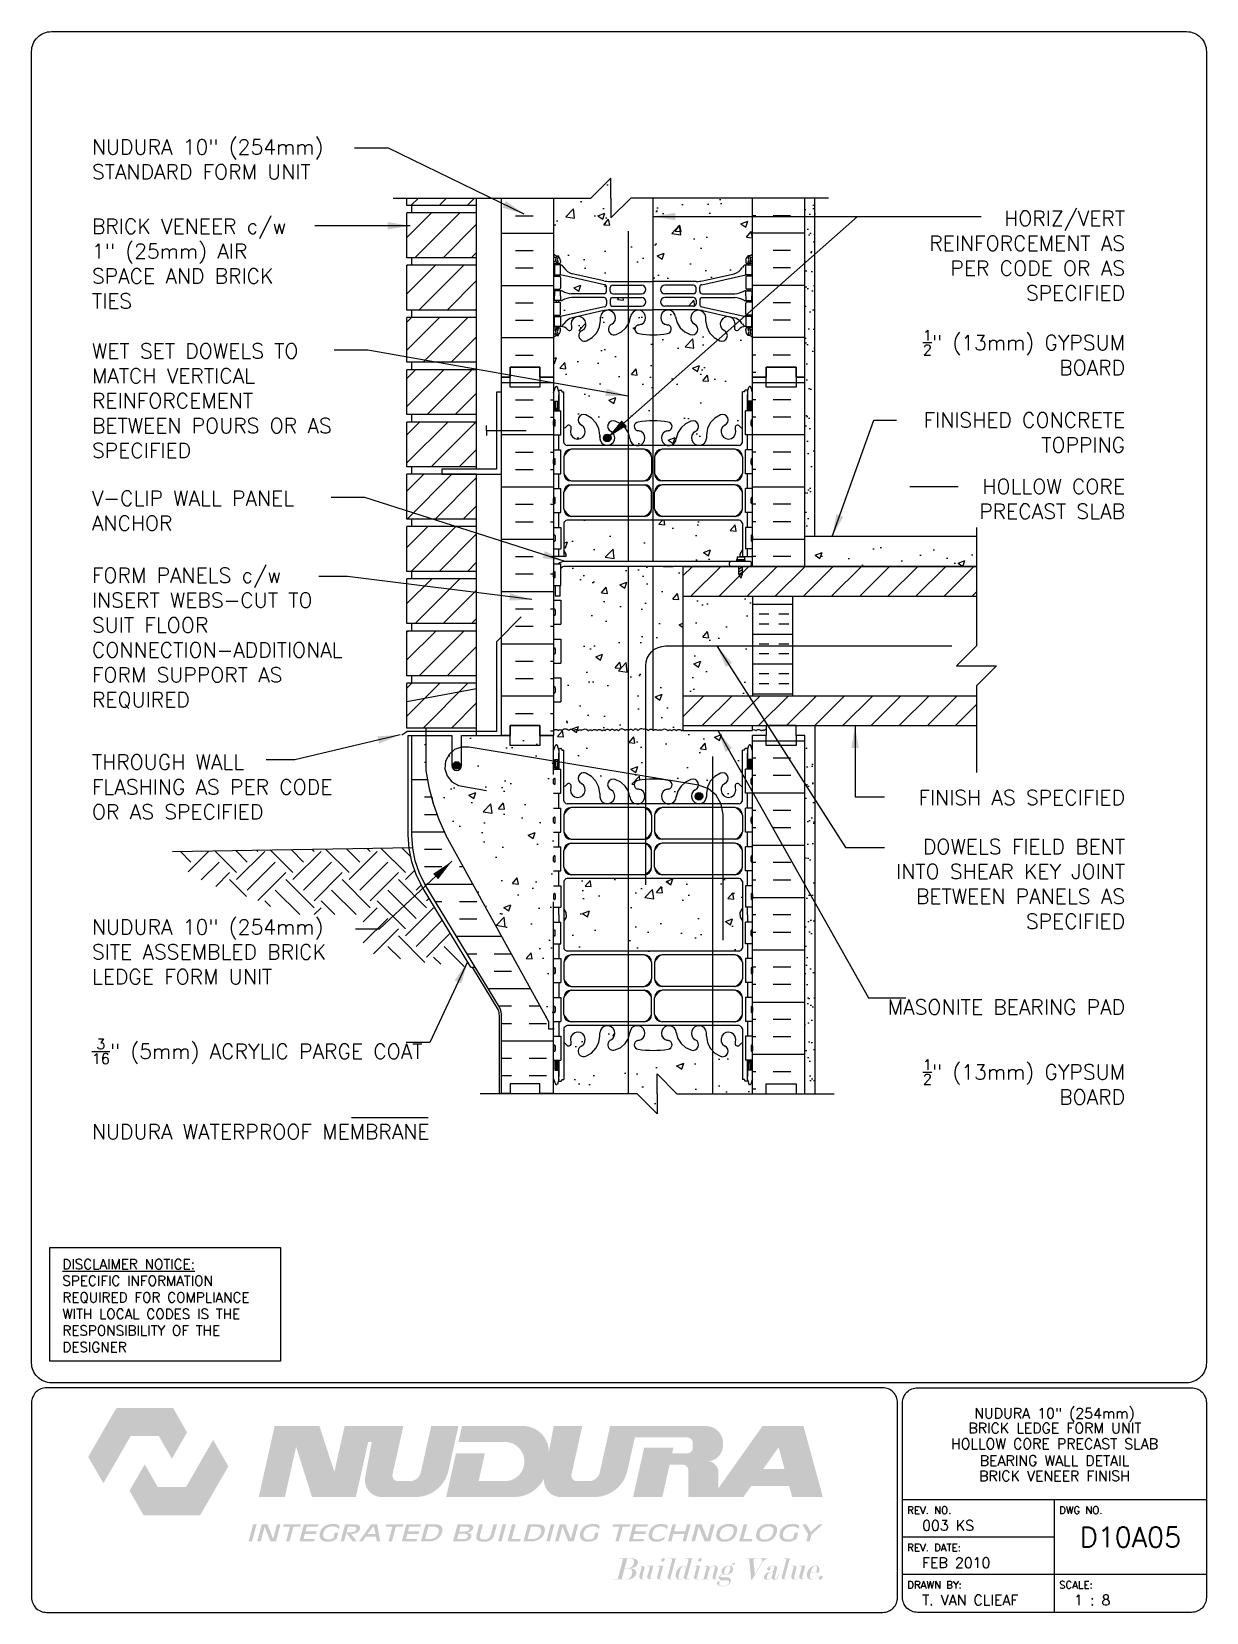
# Paper-space layout 'D10A05' of a CAD drawing. Header units: inches. Extents: x 0.42 to 7.8, y 0.49 to 10.41.
# The model-space entities are those that its viewports show. They can reach past a viewport. Long polylines and large blocks are cut down to what shows.
import ezdxf
from ezdxf.enums import TextEntityAlignment as Align

# ---------------------------------------------------------------- set-up
doc = ezdxf.new("R2010")
doc.units = ezdxf.units.IN
doc.header["$LTSCALE"] = 0.5
doc.header["$MEASUREMENT"] = 0
doc.linetypes.add('DASHED2', pattern=[0.375, 0.25, -0.125])
doc.linetypes.add('HIDDEN2', pattern=[0.1875, 0.125, -0.0625])
for name, color, linetype in [('HATCH', 12, 'Continuous'), ('Hidden2', 12, 'HIDDEN2'), ('line25', 2, 'Continuous'), ('LINE3', 3, 'Continuous'), ('LINE50', 5, 'Continuous'), ('LINE9', 9, 'Continuous'), ('LOGO', 7, 'Continuous'), ('TBK_LINE65', 3, 'Continuous'), ('TBK_TEXT', 4, 'Continuous'), ('TEXT', 4, 'Continuous'), ('Web_Edge', 9, 'Continuous')]:
    doc.layers.add(name, color=color, linetype=linetype)
doc.styles.add('DIM', font='romans.shx', dxfattribs={"width": 0.7})
doc.styles.add('ROMANS', font='romans.shx', dxfattribs={"height": 0.75})
doc.dimstyles.new('ext_12', dxfattribs={"dimscale": 12, "dimtxt": 0.09375, "dimasz": 0.09375, "dimexe": 0.09375, "dimexo": 0.0625, "dimgap": 0.0625, "dimtad": 1, "dimdec": 1, "dimzin": 3, "dimdsep": 46, "dimlunit": 4, "dimtxsty": 'DIM', "dimcen": 0.09, "dimdle": 0.09375, "dimclrt": 4, "dimadec": 0, "dimazin": 0, "dimtfac": 1, "dimtdec": 1, "dimtmove": 2, "dimatfit": 3, "dimfxl": 1, "dimfrac": 2, "dimtolj": 1, "dimtzin": 0, "dimarcsym": 0})
pattern_1 = [(50, (58.4212, -80.8982), (3.5863, -0.31376), [0.375, -4.125]), (355, (58.4212, -80.898), (-0.693757, 3.76096), [0.3, -3.3]), (100.4514, (58.72, -80.9243), (2.892547, 3.447198), [0.3187, -3.50571]), (46.1842, (58.421, -79.898), (5.336205, -0.827595), [0.5625, -6.1875]), (96.6356, (58.866, -79.967), (4.67331, 4.87059), [0.47805, -5.25856]), (351.1842, (58.421, -79.898), (4.67331, 4.87059), [0.45, -4.95]), (21, (58.9212, -80.1482), (2.984535, -2.013094), [0.375, -4.125]), (326, (58.9212, -80.148), (1.216577, 3.62575), [0.3, -3.3]), (71.4514, (59.17, -80.316), (4.201113, 1.612652), [0.3187, -3.50571]), (37.5, (58.4212, -80.8982), (0.060799, 1.664469), [0, -3.26, 0, -3.35, 0, -3.3125]), (7.5, (58.4212, -80.8982), (1.315348, 1.972059), [0, -1.91, 0, -3.185, 0, -1.2625]), (327.5, (57.3062, -80.8982), (2.669112, -0.1127744), [0, -1.25, 0, -3.9, 0, -5.175]), (317.5, (56.8062, -80.8982), (2.91593, 0.500525), [0, -1.625, 0, -2.59, 0, -3.675])]
pattern_2 = [(50, (78.1302, 8.7614), (3.5863, -0.31376), [0.375, -4.125]), (355, (78.1302, 8.7614), (-0.69376, 3.76096), [0.3, -3.3]), (100.4514, (78.429, 8.7352), (2.89255, 3.4472), [0.3187, -3.50571]), (46.1842, (78.1302, 9.7614), (5.33621, -0.8276), [0.5625, -6.1875]), (96.6356, (78.575, 9.6924), (4.67331, 4.87059), [0.47805, -5.25856]), (351.1842, (78.13, 9.7614), (4.67331, 4.8706), [0.45, -4.95]), (21, (78.6302, 9.5114), (2.984535, -2.013094), [0.375, -4.125]), (326, (78.6302, 9.5114), (1.21658, 3.62575), [0.3, -3.3]), (71.4514, (78.879, 9.3436), (4.201113, 1.61265), [0.3187, -3.50571]), (37.5, (78.1302, 8.7614), (0.060799, 1.664469), [0, -3.26, 0, -3.35, 0, -3.3125]), (7.5, (78.1302, 8.7614), (1.315348, 1.972059), [0, -1.91, 0, -3.185, 0, -1.2625]), (327.5, (77.0152, 8.7614), (2.669112, -0.112774), [0, -1.25, 0, -3.9, 0, -5.175]), (317.5, (76.5152, 8.7614), (2.91593, 0.500525), [0, -1.625, 0, -2.59, 0, -3.675])]
pattern_3 = [(180, (78.1302, 8.7614), (-2e-16, -1.5), []), (180, (78.1302, 8.2614), (-2e-16, -1.5), [0.5, -0.5]), (180, (78.1302, 7.7614), (-2e-16, -1.5), [0.5, -0.5])]
pattern_4 = [(45, (78.1302, 8.7614), (-0.707107, 0.707107), [])]

psp = doc.layouts.new('D10A05')

# ---------------------------------------------------------------- texts
at = {"layer": 'TBK_TEXT', "color": 7, "style": 'ROMANS'}
for s, p in [('REV. NO.', (5.9215, 1.107)), ('DWG NO.', (6.876, 1.107)), ('REV. DATE:', (5.9215, 0.8726)), ('DRAWN BY:', (5.9215, 0.6382)), ('SCALE:', (6.876, 0.6382))]:
    psp.add_text(s, height=0.04688, dxfattribs=at).set_placement(p)
at = {"layer": 'TEXT', "insert": (0.6134, 2.7065), "char_height": 0.0625, "width": 1.41371, "attachment_point": 1, "style": 'ROMANS'}
psp.add_mtext('{\\Fromans.shx|c1;\\LDISCLAIMER NOTICE:\\l\\PSPECIFIC INFORMATION REQUIRED FOR COMPLIANCE WITH LOCAL CODES IS THE RESPONSIBILITY OF THE DESIGNER}', dxfattribs=at)

msp = doc.modelspace()

# ---------------------------------------------------------------- texts
at = {"layer": 'TEXT', "char_height": 0.75, "style": 'ROMANS'}
for s, insert, width, attachment_point in [('NUDURA 10" (254mm) STANDARD FORM UNIT', (149.099, 184.106), 13.02732, 4), ('BRICK VENEER c/w 1" (25mm) AIR SPACE AND BRICK TIES', (149.099, 178.87), 12.02995, 4), ('\\A1;HORIZ/VERT REINFORCEMENT AS PER CODE OR AS SPECIFIED', (201.026, 179.265), 12.02995, 6), ('\\A1;{\\H0.7x;\\S1/2;}" (13mm) GYPSUM BOARD', (201.026, 174.401), 12.02995, 6), ('WET SET DOWELS TO MATCH VERTICAL REINFORCEMENT BETWEEN POURS OR AS SPECIFIED', (149.099, 171.984), 13.70843, 4), ('\\A1;FINISHED CONCRETE TOPPING', (201.026, 170.386), 12.02995, 6), ('\\A1;HOLLOW CORE PRECAST SLAB', (201.026, 167.049), 12.02995, 6), ('V-CLIP WALL PANEL ANCHOR', (149.099, 166.459), 13.70843, 4), ('FORM PANELS c/w INSERT WEBS-CUT TO SUIT FLOOR CONNECTION-ADDITIONAL FORM SUPPORT AS REQUIRED', (149.099, 160.053), 13.80582, 4), ('THROUGH WALL FLASHING AS PER CODE OR AS SPECIFIED', (149.099, 152.582), 13.80582, 4), ('\\A1;FINISH AS SPECIFIED', (201.026, 152.051), 12.02995, 6), ('\\A1;DOWELS FIELD BENT INTO SHEAR KEY JOINT BETWEEN PANELS AS SPECIFIED', (201.026, 147.71), 13.68721, 6), ('NUDURA 10" (254mm) SITE ASSEMBLED BRICK LEDGE FORM UNIT', (149.099, 144.298), 13.35809, 4), ('\\A1;MASONITE BEARING PAD', (201.026, 141.528), 12.02995, 6), ('\\A1;{\\H0.7x;\\S3/16;}" (5mm) ACRYLIC PARGE COAT', (149.099, 139.301), 16.03603, 4), ('\\A1;{\\H0.7x;\\S1/2;}" (13mm) GYPSUM BOARD', (201.026, 137.762), 12.02995, 6), ('\\A1;NUDURA WATERPROOF MEMBRANE', (149.099, 135.263), 16.03603, 4)]:
    msp.add_mtext(s, dxfattribs=dict(at, insert=insert, width=width, attachment_point=attachment_point))

# ---------------------------------------------------------------- blocks, each defined once
blk = doc.blocks.new('TITLEBLOCK-Tag')
at = {"style": 'ROMANS'}
for tag, height, p in [('TITLE_LINE_1', 0.065, (0.927, -0.1328)), ('TITLE_LINE_2', 0.065, (0.9294, -0.2258)), ('CENTRE-LINE-3', 0.065, (0.927, -0.3246)), ('TITLE_LINE_4', 0.065, (0.927, -0.4299)), ('TITLE_LINE_5', 0.065, (0.927, -0.526)), ('DWG', 0.125, (1.4043, -0.9102))]:
    blk.add_attdef(tag, text='', height=height, dxfattribs=at).set_placement(p, align=Align.MIDDLE_CENTER)
for tag, p in [('LATEST_REVISION', (0.0954, -0.8366)), ('REVISION_DATE', (0.0954, -1.071)), ('DRAWN_BY', (0.0954, -1.3053)), ('SCALE', (1.0499, -1.3053))]:
    blk.add_attdef(tag, text='', height=0.065, dxfattribs=at).set_placement(p, align=Align.MIDDLE_LEFT)

# ---------------------------------------------------------------- hatches: boundary and pattern name
at = {"layer": 'HATCH'}
h = msp.add_hatch(dxfattribs=at)
h.set_pattern_fill('AR-CONC', color=256, scale=0.5)
h.set_pattern_definition([(50, (0, 0), (3.5863, -0.31376), [0.375, -4.125]), (355, (0, 0), (-0.693757, 3.76096), [0.3, -3.3]), (100.4514, (0.299, -0.026), (2.892544, 3.4472), [0.3187, -3.50571]), (46.1842, (0, 1), (5.33621, -0.8276), [0.5625, -6.1875]), (96.6356, (0.4447, 0.931), (4.67331, 4.87059), [0.47805, -5.25857]), (351.1842, (0, 1), (4.67331, 4.87059), [0.45, -4.95]), (21, (0.5, 0.75), (2.984535, -2.013094), [0.375, -4.125]), (326, (0.5, 0.75), (1.216577, 3.62575), [0.3, -3.3]), (71.4514, (0.7487, 0.5822), (4.20111, 1.612656), [0.3187, -3.50571]), (37.5, (0, 0), (0.060799, 1.664469), [0, -3.26, 0, -3.35, 0, -3.3125]), (7.5, (0, 0), (1.315348, 1.972059), [0, -1.91, 0, -3.185, 0, -1.2625]), (327.5, (-1.115, 0), (2.669112, -0.1127744), [0, -1.25, 0, -3.9, 0, -5.175]), (317.5, (-1.615, 0), (2.91593, 0.500525), [0, -1.625, 0, -2.59, 0, -3.675])])
h.paths.add_polyline_path([(182.308, 182.163), (176.183, 182.163), (175.183, 181.163), (175.183, 182.163), (175.183, 183.163), (174.183, 182.163), (172.308, 182.163), (172.308, 179.355, 0.088416), (172.454, 179.258), (172.544, 179.258), (172.544, 179.216, -0.249069), (172.654, 179.009), (172.654, 178.941, -0.414214), (172.592, 178.879), (172.544, 178.879), (172.544, 178.809), (172.649, 178.809, -0.155529), (172.825, 178.675, 0.180914), (173.243, 178.363), (174.824, 178.01, 0.054974), (175.15, 177.974), (177.308, 177.974), (179.466, 177.974, 0.054974), (179.793, 178.01), (181.374, 178.363, 0.180914), (181.792, 178.675, -0.155529), (181.967, 178.809), (182.072, 178.809), (182.072, 178.879), (182.025, 178.879, -0.414214), (181.962, 178.941), (181.962, 179.009, -0.249069), (182.072, 179.216), (182.072, 179.258), (182.162, 179.258, 0.08841), (182.308, 179.355)])
h.paths.add_polyline_path([(182.308, 173.163), (182.308, 175.163, 0.08841), (182.162, 175.26), (182.072, 175.26), (182.072, 175.302, -0.249069), (181.962, 175.509), (181.962, 175.576, -0.414214), (182.025, 175.639), (182.072, 175.639), (182.072, 175.709), (181.967, 175.709, 0.231736), (181.61, 175.558, -0.8344), (181.398, 175.683), (181.41, 175.705, 2.155404), (180.871, 175.51, -1), (180.658, 174.999, -0.311223), (179.949, 176.015), (179.949, 176.18, 1.661382), (179.388, 175.827, -1), (179.175, 175.316, -0.30095), (178.438, 176.188, 1.661382), (177.877, 175.836, 0.055617), (178.057, 175.79, -0.843243), (178.022, 175.358, -0.047544), (177.308, 175.293, -0.047544), (176.595, 175.358, -0.843243), (176.56, 175.79, 0.055617), (176.74, 175.836, 1.661382), (176.178, 176.188, -0.30095), (175.442, 175.316, -1), (175.229, 175.827, 1.661382), (174.668, 176.18), (174.668, 176.015, -0.311223), (173.959, 174.999, -1), (173.745, 175.51, 2.155404), (173.207, 175.705), (173.219, 175.683, -0.834375), (173.007, 175.558, 0.23174), (172.649, 175.709), (172.544, 175.709), (172.544, 175.639), (172.592, 175.639, -0.414214), (172.654, 175.576), (172.654, 175.509, -0.249069), (172.544, 175.302), (172.544, 175.26), (172.454, 175.26, 0.088416), (172.308, 175.163), (172.308, 173.163), (172.308, 172.403), (172.393, 172.664, -0.6), (172.493, 172.664), (172.542, 172.514), (172.668, 172.514, -0.414214), (172.718, 172.464), (172.718, 172.434), (172.818, 172.434), (172.818, 170.597, 0.108933), (172.971, 170.71, -0.8344), (173.183, 170.584), (173.171, 170.563, 2.155404), (173.709, 170.757, -1), (173.923, 171.268, -0.311223), (174.632, 170.252), (174.632, 170.087, 1.661382), (175.193, 170.44, -1), (175.406, 170.951, -0.30095), (176.142, 170.079, 1.661382), (176.704, 170.432, 0.055617), (176.524, 170.477, -0.843243), (176.559, 170.91, -0.049932), (177.308, 170.974, -0.049932), (178.058, 170.91, -0.843243), (178.093, 170.477, 0.055617), (177.913, 170.432, 1.661382), (178.474, 170.079, -0.30095), (179.211, 170.951, -1), (179.424, 170.44, 1.661382), (179.985, 170.087), (179.985, 170.252, -0.311223), (180.694, 171.268, -1), (180.907, 170.757, 2.155404), (181.446, 170.563), (181.434, 170.584, -0.834375), (181.646, 170.71, 0.10894), (181.798, 170.597), (181.798, 172.434), (181.898, 172.434), (181.898, 172.464, -0.414214), (181.948, 172.514), (182.074, 172.514), (182.123, 172.664, -0.6), (182.223, 172.664), (182.308, 172.403)])
h.paths.add_polyline_path([(181.798, 165.836, 0.268138), (181.637, 165.984), (172.98, 165.984, 0.268156), (172.818, 165.836), (172.818, 164.475), (172.938, 164.275), (172.938, 164.163), (172.308, 164.163), (172.308, 163.788), (172.548, 163.788, -0.180815), (172.874, 163.913), (181.618, 163.913), (181.618, 163.953), (181.524, 163.953, -1), (181.524, 164.015), (181.524, 164.14), (181.899, 164.14), (181.899, 164.015, -1), (181.899, 163.953), (181.805, 163.953), (181.805, 163.913), (182.208, 163.913, -0.386179), (182.21, 163.663), (182.308, 163.663), (182.308, 164.163), (181.678, 164.163), (181.678, 164.275), (181.798, 164.475)])
h.paths.add_polyline_path([(178.808, 163.663), (172.875, 163.663, 0.243307), (172.673, 163.555), (172.673, 162.708), (172.632, 162.708), (172.632, 162.163), (172.382, 162.163), (172.382, 162.708), (172.308, 162.708), (172.308, 161.958), (172.673, 161.958), (172.673, 160.758), (172.308, 160.758), (172.308, 160.008), (172.673, 160.008), (172.673, 158.808), (172.308, 158.808), (172.308, 158.058), (172.673, 158.058), (172.673, 156.858), (172.308, 156.858), (172.308, 155.414, -0.522611), (172.544, 155.415, -0.520567), (172.721, 155.415, -0.520567), (173.063, 155.415, -0.520567), (173.319, 155.415, -0.520567), (173.551, 155.415, -0.520567), (173.715, 155.415, -0.520567), (174.05, 155.404, -0.520567), (174.246, 155.404, -0.520567), (174.481, 155.404, -0.520567), (174.732, 155.404, -0.434064), (174.808, 155.422, -0.434064), (174.884, 155.404, -0.520567), (175.136, 155.404, -0.520567), (175.371, 155.404, -0.520567), (175.567, 155.404, -0.520567), (175.902, 155.415, -0.520567), (176.065, 155.415, -0.520567), (176.298, 155.415, -0.520567), (176.554, 155.415, -0.357181), (176.808, 155.486, -0.357181), (177.063, 155.415, -0.520567), (177.319, 155.415, -0.520567), (177.551, 155.415, -0.520567), (177.715, 155.415, -0.520567), (178.05, 155.404, -0.520567), (178.246, 155.404, -0.520567), (178.481, 155.404, -0.520567), (178.732, 155.404, -0.434064), (178.808, 155.422), (178.808, 155.663)])
h.paths.add_polyline_path([(181.798, 154.434), (181.898, 154.434), (181.898, 154.464, -0.414214), (181.948, 154.514), (182.074, 154.514), (182.123, 154.664, -0.6), (182.223, 154.664), (182.308, 154.403), (182.308, 155.163), (182.996, 155.163), (182.996, 155.469, 0.22022), (182.884, 155.404, 0.434064), (182.808, 155.422, 0.434064), (182.732, 155.404, 0.520567), (182.481, 155.404, 0.352546), (182.308, 155.454), (182.308, 155.413), (178.808, 155.413), (178.808, 155.422, 0.434064), (178.732, 155.404, 0.520567), (178.481, 155.404, 0.520567), (178.246, 155.404, 0.520567), (178.05, 155.404, 0.520567), (177.715, 155.415, 0.520567), (177.551, 155.415, 0.520567), (177.319, 155.415, 0.520567), (177.063, 155.415, 0.357181), (176.808, 155.486, 0.357181), (176.554, 155.415, 0.520567), (176.298, 155.415, 0.520567), (176.065, 155.415, 0.520567), (175.902, 155.415, 0.520567), (175.567, 155.404, 0.520567), (175.371, 155.404, 0.520567), (175.136, 155.404, 0.520567), (174.884, 155.404, 0.434064), (174.808, 155.422, 0.434064), (174.732, 155.404, 0.520567), (174.481, 155.404, 0.520567), (174.246, 155.404, 0.520567), (174.05, 155.404, 0.520567), (173.715, 155.415, 0.520567), (173.551, 155.415, 0.520567), (173.319, 155.415, 0.520567), (173.063, 155.415, 0.520567), (172.721, 155.415, 0.520567), (172.544, 155.415, 0.522611), (172.308, 155.414), (172.308, 155.163), (172.308, 154.403), (172.393, 154.664, -0.6), (172.493, 154.664), (172.542, 154.514), (172.668, 154.514, -0.414214), (172.718, 154.464), (172.718, 154.434), (172.818, 154.434), (172.818, 152.597, 0.108933), (172.971, 152.71, -0.8344), (173.183, 152.584), (173.171, 152.563, 2.155404), (173.709, 152.757, -1), (173.923, 153.268, -0.311223), (174.632, 152.252), (174.632, 152.087, 1.661382), (175.193, 152.44, -1), (175.406, 152.951, -0.30095), (176.142, 152.079, 1.661382), (176.704, 152.432, 0.055617), (176.524, 152.477, -0.843243), (176.559, 152.91, -0.049932), (177.308, 152.974, -0.049932), (178.058, 152.91, -0.843243), (178.093, 152.477, 0.055617), (177.913, 152.432, 1.661382), (178.474, 152.079, -0.30095), (179.211, 152.951, -1), (179.424, 152.44, 1.661382), (179.985, 152.087), (179.985, 152.252, -0.311223), (180.694, 153.268, -1), (180.907, 152.757, 2.155404), (181.446, 152.563), (181.434, 152.584, -0.834375), (181.646, 152.71, 0.10894), (181.798, 152.597)])
h.paths.add_polyline_path([(181.798, 147.836, 0.268138), (181.637, 147.984), (172.98, 147.984, 0.268156), (172.818, 147.836), (172.818, 146.475), (172.938, 146.275), (172.938, 146.163), (172.938, 146.05), (172.818, 145.85), (172.818, 144.489, 0.268156), (172.98, 144.341), (181.637, 144.341, 0.268138), (181.798, 144.489), (181.798, 145.85), (181.678, 146.05), (181.678, 146.163), (181.678, 146.275), (181.798, 146.475)])
h.paths.add_polyline_path([(181.798, 139.729, 0.108935), (181.646, 139.615, -0.8344), (181.434, 139.741), (181.446, 139.762, 2.155404), (180.907, 139.568, -1), (180.694, 139.057, -0.311223), (179.985, 140.073), (179.985, 140.238, 1.661382), (179.424, 139.885, -1), (179.211, 139.374, -0.30095), (178.474, 140.246, 1.661382), (177.913, 139.893, 0.055617), (178.093, 139.848, -0.843243), (178.058, 139.415, -0.049932), (177.308, 139.351, -0.049932), (176.559, 139.415, -0.843243), (176.524, 139.848, 0.055617), (176.704, 139.893, 1.661382), (176.142, 140.246, -0.30095), (175.406, 139.374, -1), (175.193, 139.885, 1.661382), (174.632, 140.238), (174.632, 140.073, -0.311223), (173.923, 139.057, -1), (173.709, 139.568, 2.155404), (173.171, 139.762), (173.183, 139.741, -0.834375), (172.971, 139.615, 0.108938), (172.818, 139.729), (172.818, 137.891), (172.718, 137.891), (172.718, 137.861, -0.414214), (172.668, 137.811), (172.542, 137.811), (172.493, 137.661, -0.6), (172.393, 137.661), (172.308, 137.922), (172.308, 137.169), (176.507, 137.168), (177.507, 136.168), (177.507, 137.168), (177.507, 138.168), (178.507, 137.168), (182.308, 137.169), (182.308, 137.922), (182.223, 137.661, -0.6), (182.123, 137.661), (182.074, 137.811), (181.948, 137.811, -0.414214), (181.898, 137.861), (181.898, 137.891), (181.798, 137.891)])
h = msp.add_hatch(dxfattribs=at)
h.set_pattern_fill('ANSI31', color=256, scale=8, style=0)
h.set_pattern_definition([(45, (74.1302, 8.7614), (-0.707107, 0.707107), [])])
h.paths.add_polyline_path([(168.433, 157.788), (164.933, 157.788), (164.933, 155.538), (168.433, 155.538)])
h.paths.add_polyline_path([(168.433, 160.413), (164.933, 160.413), (164.933, 158.163), (168.433, 158.163)])
h.paths.add_polyline_path([(168.433, 163.038), (164.933, 163.038), (164.933, 160.788), (168.433, 160.788)])
h.paths.add_polyline_path([(168.433, 165.663), (164.933, 165.663), (164.933, 163.413), (168.433, 163.413)])
h.paths.add_polyline_path([(168.433, 168.288), (164.933, 168.288), (164.933, 166.038), (168.433, 166.038)])
h.paths.add_polyline_path([(168.433, 170.913), (164.933, 170.913), (164.933, 168.663), (168.433, 168.663)])
h.paths.add_polyline_path([(168.433, 173.538), (164.933, 173.538), (164.933, 171.288), (168.433, 171.288)])
h.paths.add_polyline_path([(168.433, 176.163), (164.933, 176.163), (164.933, 173.913), (168.433, 173.913)])
h.paths.add_polyline_path([(168.433, 178.788), (164.933, 178.788), (164.933, 176.538), (168.433, 176.538)])
h.paths.add_polyline_path([(168.433, 181.413), (164.933, 181.413), (164.933, 179.163), (168.433, 179.163)])
h.paths.add_polyline_path([(168.433, 182.163), (164.933, 182.163), (164.933, 181.788), (168.433, 181.788)])
h = msp.add_hatch(dxfattribs=at)
h.set_pattern_fill('AR-SAND', color=256, scale=0.5, style=0)
h.set_pattern_definition([(37.5, (174.8709, 155.6625), (-0.031497, 0.963412), [0, -0.76, 0, -0.85, 0, -0.8125]), (7.5, (174.8709, 155.6625), (0.88489, 1.411073), [0, -0.41, 0, -0.685, 0, -0.2625]), (327.5, (174.2559, 155.6625), (1.55707, 0.00283), [0, -0.25, 0, -0.9, 0, -1.175]), (317.5, (174.2559, 155.6625), (1.503063, 0.43884), [0, -0.125, 0, -0.59, 0, -0.675])])
h.paths.add_polyline_path([(184.933, 165.663), (185.433, 165.663), (185.433, 182.163), (184.933, 182.163)])
h = msp.add_hatch(dxfattribs=at)
h.set_pattern_fill('AR-CONC', color=256, scale=0.5, style=0)
h.paths.add_polyline_path([(174.965, 177.69, 0.351061), (174.867, 177.812), (172.649, 178.309), (172.544, 178.309), (172.544, 178.239), (172.592, 178.239, -0.414214), (172.654, 178.176), (172.654, 177.641, -0.414214), (172.592, 177.579), (172.544, 177.579), (172.544, 177.509), (172.641, 177.509, -0.134256), (172.753, 177.48, 0.100756), (173.202, 177.353), (174.84, 177.353, 0.414214), (174.965, 177.478)])
h = msp.add_hatch(dxfattribs=at)
h.set_pattern_fill('AR-CONC', color=256, scale=0.5, style=0)
h.paths.add_polyline_path([(174.965, 177.04, 0.414214), (174.84, 177.165), (173.202, 177.165, 0.100756), (172.753, 177.037, -0.134256), (172.641, 177.009), (172.544, 177.009), (172.544, 176.939), (172.592, 176.939, -0.414214), (172.654, 176.876), (172.654, 176.341, -0.414214), (172.592, 176.279), (172.544, 176.279), (172.544, 176.209), (172.649, 176.209), (174.867, 176.705, 0.351061), (174.965, 176.827)])
h = msp.add_hatch(dxfattribs=at)
h.set_pattern_fill('AR-CONC', color=256, scale=0.5, style=0)
edge = h.paths.add_edge_path()
edge.add_line((176.048, 177.164), (175.277, 177.164))
edge.add_arc((175.277, 177.039), 0.125, 90, 179.92924)
edge.add_spline(control_points=[(175.152, 177.034), (175.152, 176.947)], knot_values=[0, 0, 0.500005, 0.500005], weights=[1, 1], degree=1, periodic=0)
edge.add_line((175.152, 176.947), (175.152, 176.855))
edge.add_arc((175.277, 176.855), 0.125, 180, 270)
edge.add_line((175.277, 176.73), (176.048, 176.73))
edge.add_line((176.048, 176.73), (176.048, 177.164))
h = msp.add_hatch(dxfattribs=at)
h.set_pattern_fill('AR-CONC', color=256, scale=0.5, style=0)
h.paths.add_polyline_path([(179.465, 177.039), (179.465, 176.947), (179.465, 176.947), (179.465, 176.947), (179.465, 176.903), (179.465, 176.903), (179.465, 176.903), (179.465, 176.855, -0.414214), (179.34, 176.73), (177.9, 176.73, -1), (177.9, 177.164), (179.34, 177.164, -0.414214)])
h = msp.add_hatch(dxfattribs=at)
h.set_pattern_fill('INSUL', color=256, scale=7, style=0)
h.set_pattern_definition([(0, (-2753.8532, -241.847), (0, 2.625), []), (0, (-2753.8532, -240.972), (0, 2.625), [0.875, -0.875]), (0, (-2753.8532, -240.097), (0, 2.625), [0.875, -0.875])])
h.paths.add_polyline_path([(169.683, 155.163), (170.121, 155.163), (170.121, 155.663), (171.621, 155.663), (171.621, 155.163), (172.308, 155.163), (172.308, 173.163), (171.621, 173.163), (171.621, 173.663), (170.121, 173.663), (170.121, 173.163), (169.683, 173.163)])
h = msp.add_hatch(dxfattribs=at)
h.set_pattern_fill('INSUL', color=256, scale=7, style=0)
h.set_pattern_definition([(180, (3108.47, -241.847), (-3e-13, 2.625), []), (180, (3108.47, -240.972), (-3e-13, 2.625), [0.875, -0.875]), (180, (3108.47, -240.097), (-3e-13, 2.625), [0.875, -0.875])])
h.paths.add_polyline_path([(182.308, 163.663), (184.933, 163.663), (184.933, 173.163), (184.496, 173.163), (184.496, 173.663), (182.996, 173.663), (182.996, 173.163), (182.308, 173.163)])
h = msp.add_hatch(dxfattribs=at)
h.set_pattern_fill('AR-CONC', color=256, scale=0.5, style=0)
h.set_pattern_definition(pattern_2)
h.paths.add_polyline_path([(190.207, 164.522), (190.207, 164.663), (184.933, 164.663), (184.933, 163.663), (190.207, 163.663)])
h = msp.add_hatch(dxfattribs=at)
h.set_pattern_fill('AR-CONC', color=256, scale=0.5, style=0)
h.set_pattern_definition(pattern_2)
h.paths.add_polyline_path([(193.563, 164.663), (190.207, 164.663), (190.207, 164.522), (190.207, 163.663), (193.563, 163.663)])
h = msp.add_hatch(dxfattribs=at)
h.set_pattern_fill('ANSI31', color=256, scale=8, style=0)
h.set_pattern_definition(pattern_4)
h.paths.add_polyline_path([(193.563, 162.163), (193.563, 163.663), (178.808, 163.663), (178.808, 162.163)])
h = msp.add_hatch(dxfattribs=at)
h.set_pattern_fill('AR-CONC', color=256, scale=0.5, style=0)
h.set_pattern_definition(pattern_1)
h.paths.add_polyline_path([(178.808, 159.664), (182.308, 159.664), (182.308, 162.163), (178.808, 162.163)], flags=17)
h = msp.add_hatch(dxfattribs=at)
h.set_pattern_fill('INSUL', color=256, scale=4, angle=180, style=0)
h.set_pattern_definition(pattern_3)
h.paths.add_polyline_path([(184.308, 162.163), (182.308, 162.163), (182.308, 159.664), (184.308, 159.664)])
h = msp.add_hatch(dxfattribs=at)
h.set_pattern_fill('AR-CONC', color=256, scale=0.5, style=0)
h.set_pattern_definition(pattern_1)
h.paths.add_polyline_path([(178.808, 157.163), (182.308, 157.163), (182.308, 159.664), (178.808, 159.664)])
h = msp.add_hatch(dxfattribs=at)
h.set_pattern_fill('INSUL', color=256, scale=4, angle=180, style=0)
h.set_pattern_definition(pattern_3)
h.paths.add_polyline_path([(182.308, 157.163), (184.308, 157.163), (184.308, 159.664), (182.308, 159.664)])
h = msp.add_hatch(dxfattribs=at)
h.set_pattern_fill('ANSI31', color=256, scale=8, style=0)
h.set_pattern_definition(pattern_4)
h.paths.add_polyline_path([(193.563, 155.663), (193.563, 157.163), (178.808, 157.163), (178.808, 155.663)])
h = msp.add_hatch(dxfattribs=at)
h.set_pattern_fill('INSUL', color=256, scale=7, style=0)
h.set_pattern_definition([(180, (3108.47, -259.847), (0, 2.625), []), (180, (3108.47, -258.972), (0, 2.625), [0.875, -0.875]), (180, (3108.47, -258.097), (0, 2.625), [0.875, -0.875])])
h.paths.add_polyline_path([(184.933, 137.163), (184.496, 137.163), (184.496, 137.663), (182.996, 137.663), (182.996, 137.163), (182.308, 137.163), (182.308, 155.163), (182.996, 155.163), (182.996, 155.663), (184.496, 155.663), (184.496, 155.163), (184.933, 155.163)])
h = msp.add_hatch(dxfattribs=at)
h.set_pattern_fill('INSUL', color=256, scale=7, style=0)
h.set_pattern_definition([(0, (-2830.1824, -285.4198), (0, 2.625), []), (0, (-2830.1824, -284.5448), (0, 2.625), [0.875, -0.875]), (0, (-2830.1824, -283.6698), (0, 2.625), [0.875, -0.875])])
h.paths.add_polyline_path([(166.883, 150.163, -0.079579), (165.883, 153.413), (165.883, 155.163), (165.183, 155.163), (165.183, 150.163, 0.131652), (165.853, 147.663), (169.591, 141.513, -0.10438), (169.683, 141.038), (169.683, 137.163), (170.121, 137.163), (170.121, 137.663), (171.621, 137.663), (171.621, 137.163), (172.308, 137.163), (172.308, 140.413), (172.058, 140.413), (172.058, 140.788)])
h = msp.add_hatch(dxfattribs=at)
h.set_pattern_fill('AR-CONC', color=256, scale=0.5, style=0)
h.set_pattern_definition([(50, (-2830.1824, -285.4198), (3.586301, -0.3137607), [0.375, -4.125]), (355, (-2830.1824, -285.4198), (-0.6937567, 3.7609607), [0.3, -3.3]), (100.4514, (-2829.8835, -285.446), (2.892547, 3.4471977), [0.318701, -3.5057106]), (46.1842, (-2830.1824, -284.4198), (5.336205, -0.827595), [0.5625, -6.1875]), (96.6356, (-2829.7377, -284.4887), (4.6733135, 4.870589), [0.478051, -5.258565]), (351.1842, (-2830.1824, -284.42), (4.67331, 4.870593), [0.45, -4.95]), (21, (-2829.6824, -284.6698), (2.9845353, -2.0130945), [0.375, -4.125]), (326, (-2829.6824, -284.6698), (1.2165767, 3.6257502), [0.3, -3.3]), (71.4514, (-2829.4337, -284.8375), (4.201113, 1.6126525), [0.318701, -3.5057106]), (37.5, (-2830.1824, -285.4198), (0.0607993, 1.66446927), [0, -3.26, 0, -3.35, 0, -3.3125]), (7.5, (-2830.1824, -285.4198), (1.3153477, 1.9720586), [0, -1.91, 0, -3.185, 0, -1.2625]), (327.5, (-2831.2974, -285.4198), (2.6691122, -0.11277436), [0, -1.25, 0, -3.9, 0, -5.175]), (317.5, (-2831.7974, -285.4198), (2.9159308, 0.500525), [0, -1.625, 0, -2.59, 0, -3.675])])
h.paths.add_polyline_path([(172.058, 140.788), (172.058, 140.413), (172.308, 140.413), (172.308, 155.163), (167.683, 155.163), (167.683, 153.663, -1), (167.183, 153.663), (167.183, 155.163), (165.883, 155.163), (165.883, 153.413, 0.079579), (166.883, 150.163)])
h = msp.add_hatch(dxfattribs=at)
h.set_pattern_fill('AR-SAND', color=256, scale=0.5, style=0)
h.set_pattern_definition([(37.5, (65.2659, 70.49755), (-0.0314967, 0.963412), [0, -0.76, 0, -0.85, 0, -0.8125]), (7.5, (65.2659, 70.4976), (0.884888, 1.411073), [0, -0.41, 0, -0.685, 0, -0.2625]), (327.5, (64.6509, 70.49755), (1.557071, 0.0028295), [0, -0.25, 0, -0.9, 0, -1.175]), (317.5, (64.6509, 70.4976), (1.503063, 0.438838), [0, -0.125, 0, -0.59, 0, -0.675])])
h.paths.add_polyline_path([(185.433, 149.729), (184.933, 149.729), (184.933, 137.163), (185.433, 137.164)])
h.paths.add_polyline_path([(185.433, 154.663), (184.933, 154.663), (184.933, 149.729), (185.433, 149.729)])
h = msp.add_hatch(dxfattribs=at)
h.set_pattern_fill('EARTH', color=256, scale=8, angle=45, style=0)
h.set_pattern_definition([(45, (61.266, 70.4976), (2e-16, 2.828427), [2, -2]), (45, (60.7356, 71.0279), (2e-16, 2.828427), [2, -2]), (45, (60.2053, 71.5582), (2e-16, 2.828427), [2, -2]), (135, (60.2053, 71.9118), (-2.828427, 4e-16), [2, -2]), (135, (60.7356, 72.442), (-2.828427, 4e-16), [2, -2]), (135, (61.266, 72.9724), (-2.828427, 4e-16), [2, -2])])
h.paths.add_polyline_path([(161.457, 149.475), (152.74, 149.329), (152.92, 149.154), (153.101, 148.984), (153.285, 148.82), (153.471, 148.662), (153.659, 148.511), (153.85, 148.368), (154.043, 148.234), (154.239, 148.108), (154.438, 147.992), (154.638, 147.884), (154.841, 147.785), (155.045, 147.693), (155.251, 147.608), (155.457, 147.529), (155.665, 147.455), (155.872, 147.386), (156.08, 147.321), (156.288, 147.258), (156.496, 147.196), (156.705, 147.132), (156.915, 147.065), (156.994, 147.038)])
edge = h.paths.add_edge_path()
edge.add_line((162.738, 146.168), (162.738, 144.329))
edge.add_line((162.738, 144.329), (162.836, 144.301))
edge.add_line((162.836, 144.301), (163.539, 144.135))
edge.add_line((163.539, 144.135), (164.395, 143.973))
edge.add_line((164.395, 143.973), (165.429, 143.817))
edge.add_line((165.429, 143.817), (166.67, 143.67))
edge.add_line((166.67, 143.67), (168.143, 143.534))
edge.add_line((168.143, 143.534), (165.692, 147.567))
edge.add_arc((170.183, 150.163), 5.188, 186.95488, 210.02356, ccw=False)
edge.add_line((165.034, 149.534), (161.457, 149.475))
edge.add_line((161.457, 149.475), (156.994, 147.038))
edge.add_line((156.994, 147.038), (157.125, 146.993))
edge.add_line((157.125, 146.993), (157.338, 146.914))
edge.add_line((157.338, 146.914), (157.551, 146.827))
edge.add_line((157.551, 146.827), (157.767, 146.73))
edge.add_line((157.767, 146.73), (157.983, 146.624))
edge.add_line((157.983, 146.624), (158.2, 146.51))
edge.add_line((158.2, 146.51), (158.417, 146.391))
edge.add_line((158.417, 146.391), (158.633, 146.266))
edge.add_line((158.633, 146.266), (158.799, 146.168))
edge.add_line((158.799, 146.168), (162.738, 146.168))
h = msp.add_hatch(dxfattribs=at)
h.set_pattern_fill('AR-CONC', color=256, scale=0.5, style=0)
h.paths.add_polyline_path([(177.308, 139.293, -0.047544), (176.595, 139.358, -0.843243), (176.56, 139.79, 0.055617), (176.74, 139.836, 1.661382), (176.178, 140.188, -0.101708), (176.048, 139.793), (176.048, 137.168), (176.507, 137.168), (177.308, 136.366)])
at = {"layer": 'LINE3'}
for points in [[(174.818, 170.115, 1), (175.193, 170.115, 1)], [(167.246, 153.663, 1), (167.621, 153.663, 1)], [(179.424, 152.115, 1), (179.799, 152.115, 1)]]:
    msp.add_hatch(color=256, dxfattribs=at).paths.add_polyline_path(points)

# ---------------------------------------------------------------- linework, layer by layer
at = {"layer": 'HATCH'}
for p, q in [((170.397, 182.153), (171.272, 182.153)), ((182.47, 182.153), (182.308, 182.153)), ((184.22, 182.153), (183.345, 182.153)), ((170.397, 181.278), (171.272, 181.278)), ((182.47, 181.278), (182.308, 181.278)), ((184.22, 181.278), (183.345, 181.278)), ((169.683, 180.403), (172.308, 180.403)), ((184.933, 180.403), (182.308, 180.403)), ((170.397, 179.528), (171.272, 179.528)), ((184.22, 179.528), (183.345, 179.528)), ((170.397, 178.653), (171.272, 178.653)), ((184.22, 178.653), (183.345, 178.653)), ((169.683, 177.778), (172.308, 177.778)), ((184.933, 177.778), (182.308, 177.778)), ((170.397, 176.903), (171.272, 176.903)), ((184.22, 176.903), (183.345, 176.903)), ((170.397, 176.028), (171.272, 176.028)), ((184.22, 176.028), (183.345, 176.028)), ((169.683, 175.153), (172.308, 175.153)), ((182.069, 174.749), (182.069, 174.749)), ((184.933, 175.153), (182.308, 175.153)), ((170.397, 174.278), (171.272, 174.278)), ((182.47, 174.278), (182.308, 174.278)), ((184.22, 174.278), (183.345, 174.278)), ((182.47, 173.403), (182.308, 173.403))]:
    msp.add_line(p, q, dxfattribs=at)
for points in [[(172.309, 155.415, -0.520567), (172.544, 155.415, -0.520567), (172.721, 155.415, -0.520567), (173.063, 155.415, -0.520567), (173.319, 155.415, -0.520567), (173.551, 155.415, -0.520567), (173.715, 155.415, -0.520567), (174.05, 155.404, -0.520567), (174.246, 155.404, -0.520567), (174.481, 155.404, -0.520567), (174.732, 155.404, -0.434064), (174.808, 155.422, -0.434064)], [(176.808, 155.486, 0.357181), (176.554, 155.415, 0.520567), (176.298, 155.415, 0.520567), (176.065, 155.415, 0.520567), (175.902, 155.415, 0.520567), (175.567, 155.404, 0.520567), (175.371, 155.404, 0.520567), (175.136, 155.404, 0.520567), (174.884, 155.404, 0.434064), (174.808, 155.422)], [(176.808, 155.486, -0.357181), (177.063, 155.415, -0.520567), (177.319, 155.415, -0.520567), (177.551, 155.415, -0.520567), (177.715, 155.415, -0.520567), (178.05, 155.404, -0.520567), (178.246, 155.404, -0.520567), (178.481, 155.404, -0.520567), (178.732, 155.404, -0.434064), (178.808, 155.422)], [(182.308, 155.454, -0.352546), (182.481, 155.404, -0.520567), (182.732, 155.404, -0.434064), (182.808, 155.422)], [(182.996, 155.469, 0.22022), (182.884, 155.404, 0.434064), (182.808, 155.422)]]:
    msp.add_lwpolyline(points, format="xyb", dxfattribs=at)
at = {"layer": 'Hidden2'}
for p, q in [((165.883, 155.163), (167.183, 155.163)), ((167.183, 155.163), (167.183, 153.663)), ((167.683, 153.663), (167.683, 155.163)), ((167.683, 155.163), (169.683, 155.163)), ((172.308, 140.413), (172.308, 155.163))]:
    msp.add_line(p, q, dxfattribs=at)
msp.add_lwpolyline([(169.683, 155.163), (170.121, 155.163), (170.121, 155.663), (171.621, 155.663), (171.621, 155.163), (172.308, 155.163)], dxfattribs=at)
msp.add_lwpolyline([(169.683, 155.163), (170.121, 155.163), (170.121, 155.663), (171.621, 155.663), (171.621, 155.163), (172.308, 155.163)], dxfattribs=at)
msp.add_arc((167.433, 153.663), 0.25, 180, 0, dxfattribs=at)
at = {"layer": 'line25'}
for p, q in [((164.933, 181.788), (164.933, 182.163)), ((168.433, 168.538), (168.433, 182.163)), ((172.308, 182.163), (172.308, 173.163)), ((182.308, 173.163), (182.308, 182.163)), ((168.433, 181.788), (164.933, 181.788)), ((168.433, 181.413), (164.933, 181.413)), ((164.933, 179.163), (164.933, 181.413)), ((165.183, 181.413), (165.183, 181.788)), ((165.183, 181.413), (165.183, 181.788)), ((168.433, 179.163), (164.933, 179.163)), ((164.933, 176.538), (164.933, 178.788)), ((168.433, 178.788), (164.933, 178.788)), ((165.183, 178.788), (165.183, 179.163)), ((165.183, 178.788), (165.183, 178.913)), ((168.433, 176.538), (164.933, 176.538)), ((165.183, 176.163), (165.183, 176.538)), ((165.183, 176.163), (165.183, 176.538)), ((164.933, 173.913), (164.933, 176.163)), ((168.433, 176.163), (164.933, 176.163)), ((168.433, 173.913), (164.933, 173.913)), ((165.183, 173.538), (165.183, 173.913)), ((164.933, 171.288), (164.933, 173.538)), ((168.433, 173.538), (164.933, 173.538)), ((165.183, 173.538), (165.183, 173.663)), ((172.308, 173.163), (172.308, 155.163)), ((182.308, 163.663), (182.308, 173.163)), ((168.433, 171.288), (164.933, 171.288)), ((164.933, 168.663), (164.933, 170.913)), ((168.433, 170.913), (164.933, 170.913)), ((165.183, 170.913), (165.183, 171.288)), ((172.308, 171.468), (172.673, 171.468)), ((172.673, 170.268), (172.673, 171.468)), ((182.308, 171.468), (181.943, 171.468)), ((181.943, 170.268), (181.943, 171.468)), ((172.308, 170.268), (172.673, 170.268)), ((182.308, 170.268), (181.943, 170.268)), ((172.308, 169.518), (172.673, 169.518)), ((172.673, 168.318), (172.673, 169.518)), ((182.308, 169.518), (181.943, 169.518)), ((181.943, 168.318), (181.943, 169.518)), ((168.433, 168.663), (164.933, 168.663)), ((165.183, 168.288), (165.183, 168.663)), ((164.933, 166.038), (164.933, 168.288)), ((168.433, 168.288), (164.933, 168.288)), ((168.433, 155.163), (168.433, 168.288)), ((172.308, 168.318), (172.673, 168.318)), ((172.308, 167.568), (172.673, 167.568)), ((172.673, 166.368), (172.673, 167.568)), ((182.308, 168.318), (181.943, 168.318)), ((182.308, 167.568), (181.943, 167.568)), ((181.943, 166.368), (181.943, 167.568)), ((168.433, 166.038), (164.933, 166.038)), ((165.183, 165.663), (165.183, 166.038)), ((172.308, 166.368), (172.673, 166.368)), ((182.308, 166.368), (181.943, 166.368)), ((164.933, 163.413), (164.933, 165.663)), ((168.433, 165.663), (164.933, 165.663)), ((172.308, 165.618), (172.673, 165.618)), ((172.673, 165.618), (172.673, 164.538)), ((182.308, 165.618), (181.943, 165.618)), ((181.943, 165.618), (181.943, 164.538)), ((172.308, 164.538), (172.673, 164.538)), ((182.308, 164.538), (181.943, 164.538)), ((172.308, 163.788), (172.673, 163.788)), ((172.673, 162.708), (172.673, 163.788)), ((177.808, 163.663), (178.308, 163.663)), ((193.563, 163.663), (178.808, 163.663)), ((178.808, 163.663), (178.808, 155.663)), ((178.808, 163.663), (193.563, 163.663)), ((168.433, 163.413), (164.933, 163.413)), ((164.933, 160.788), (164.933, 163.038)), ((168.433, 163.038), (164.933, 163.038)), ((165.183, 163.038), (165.183, 163.413)), ((172.308, 162.708), (172.673, 162.708)), ((172.308, 161.958), (172.673, 161.958)), ((172.673, 161.958), (172.673, 160.758)), ((168.433, 160.788), (164.933, 160.788)), ((164.933, 158.163), (164.933, 160.413)), ((168.433, 160.413), (164.933, 160.413)), ((165.183, 160.413), (165.183, 160.788)), ((172.308, 160.758), (172.673, 160.758)), ((172.308, 160.008), (172.673, 160.008)), ((172.673, 160.008), (172.673, 158.808)), ((172.308, 158.808), (172.673, 158.808)), ((168.433, 158.163), (164.933, 158.163)), ((165.183, 157.788), (165.183, 158.163)), ((172.308, 158.058), (172.673, 158.058)), ((172.673, 158.058), (172.673, 156.858)), ((168.433, 157.788), (164.933, 157.788)), ((164.933, 155.538), (164.933, 157.788)), ((172.308, 156.858), (172.673, 156.858)), ((178.808, 155.663), (178.808, 155.413)), ((178.808, 155.663), (193.563, 155.663)), ((182.308, 155.413), (182.308, 155.663)), ((168.433, 155.538), (164.933, 155.538)), ((165.883, 155.538), (165.883, 155.163)), ((165.883, 155.163), (165.883, 153.413)), ((165.883, 155.163), (165.883, 153.413)), ((178.808, 155.413), (182.308, 155.413)), ((182.308, 137.163), (182.308, 155.163)), ((172.308, 153.468), (172.673, 153.468)), ((172.673, 152.268), (172.673, 153.468)), ((182.308, 153.468), (181.943, 153.468)), ((181.943, 152.268), (181.943, 153.468)), ((172.308, 152.268), (172.673, 152.268)), ((182.308, 152.268), (181.943, 152.268)), ((172.308, 151.518), (172.673, 151.518)), ((172.673, 150.318), (172.673, 151.518)), ((182.308, 151.518), (181.943, 151.518)), ((181.943, 150.318), (181.943, 151.518)), ((172.058, 140.788), (166.883, 150.163)), ((172.308, 150.318), (172.673, 150.318)), ((182.308, 150.318), (181.943, 150.318)), ((172.308, 149.568), (172.673, 149.568)), ((172.673, 148.368), (172.673, 149.568)), ((182.308, 149.568), (181.943, 149.568)), ((181.943, 148.368), (181.943, 149.568)), ((172.308, 148.368), (172.673, 148.368)), ((182.308, 148.368), (181.943, 148.368)), ((172.308, 147.618), (172.673, 147.618)), ((172.673, 147.618), (172.673, 146.538)), ((182.308, 147.618), (181.943, 147.618)), ((181.943, 147.618), (181.943, 146.538)), ((172.308, 146.538), (172.673, 146.538)), ((182.308, 146.538), (181.943, 146.538)), ((172.308, 145.788), (172.673, 145.788)), ((172.673, 144.708), (172.673, 145.788)), ((182.308, 145.788), (181.943, 145.788)), ((181.943, 144.708), (181.943, 145.788)), ((172.308, 144.708), (172.673, 144.708)), ((182.308, 144.708), (181.943, 144.708)), ((172.308, 143.958), (172.673, 143.958)), ((172.673, 143.958), (172.673, 142.758)), ((182.308, 143.958), (181.943, 143.958)), ((181.943, 143.958), (181.943, 142.758)), ((172.308, 142.758), (172.673, 142.758)), ((182.308, 142.758), (181.943, 142.758)), ((172.308, 142.008), (172.673, 142.008)), ((172.673, 142.008), (172.673, 140.808)), ((182.308, 142.008), (181.943, 142.008)), ((181.943, 142.008), (181.943, 140.808)), ((172.058, 140.413), (172.058, 140.788)), ((172.308, 140.808), (172.673, 140.808)), ((182.308, 140.808), (181.943, 140.808)), ((172.308, 140.413), (172.058, 140.413)), ((172.308, 137.163), (172.308, 140.413)), ((172.308, 140.058), (172.673, 140.058)), ((172.673, 140.058), (172.673, 138.858)), ((182.308, 140.058), (181.943, 140.058)), ((181.943, 140.058), (181.943, 138.858)), ((172.308, 138.858), (172.673, 138.858)), ((182.308, 138.858), (181.943, 138.858))]:
    msp.add_line(p, q, dxfattribs=at)
msp.add_arc((176.529, 154.909), 10.75, 188.00281, 206.20265, dxfattribs=at)
msp.add_arc((176.529, 154.909), 10.75, 188.00281, 206.20265, dxfattribs=at)
at = {"layer": 'LINE3'}
for p, q in [((177.297, 182.162), (177.297, 163.913)), ((176.048, 180.507), (176.048, 163.913)), ((176.048, 163.663), (176.048, 137.161)), ((177.297, 163.663), (177.298, 155.415)), ((179.591, 152.677), (168.068, 154.574)), ((180.289, 154.11), (180.289, 137.168)), ((167.521, 152.652), (168.94, 152.399)), ((180.82, 144.892), (180.82, 151.202))]:
    msp.add_line(p, q, dxfattribs=at)
at = {"layer": 'LINE3', "linetype": 'Continuous'}
msp.add_lwpolyline([(176.937, 147.664), (176.937, 158.664, -0.414214), (177.937, 159.664), (192.316, 159.664)], format="xyb", dxfattribs=at)
at = {"layer": 'LINE3'}
for centre in [(175.005, 170.115), (167.433, 153.663), (179.611, 152.115)]:
    msp.add_circle(centre, 0.188, dxfattribs=at)
for centre, radius, start, end in [((167.836, 153.601), 1, 76.58449, 251.65302), ((179.32, 151.202), 1.5, 360, 79.57853)]:
    msp.add_arc(centre, radius, start, end, dxfattribs=at)
at = {"layer": 'LINE50'}
for p, q in [((169.683, 173.163), (169.683, 182.163)), ((184.933, 173.163), (184.933, 182.163)), ((169.683, 155.163), (169.683, 173.163)), ((184.933, 163.663), (184.933, 173.163)), ((181.738, 164.163), (181.738, 164.163)), ((184.933, 137.163), (184.933, 155.163)), ((153.156, 149.336), (165.223, 149.538))]:
    msp.add_line(p, q, dxfattribs=at)
for points in [[(172.308, 173.163), (171.621, 173.163), (171.621, 173.663), (170.121, 173.663), (170.121, 173.163), (169.683, 173.163)], [(169.683, 173.163), (170.121, 173.163), (170.121, 173.663), (171.621, 173.663), (171.621, 173.163), (172.308, 173.163)], [(182.308, 173.163), (182.996, 173.163), (182.996, 173.663), (184.496, 173.663), (184.496, 173.163), (184.933, 173.163)], [(184.933, 173.163), (184.496, 173.163), (184.496, 173.663), (182.996, 173.663), (182.996, 173.163), (182.308, 173.163)], [(169.683, 155.163), (170.121, 155.163), (170.121, 155.663), (171.621, 155.663), (171.621, 155.163), (172.308, 155.163)], [(172.308, 155.163), (171.621, 155.163), (171.621, 155.663), (170.121, 155.663), (170.121, 155.163), (169.683, 155.163)], [(184.933, 155.163), (184.496, 155.163), (184.496, 155.663), (182.996, 155.663), (182.996, 155.163), (182.308, 155.163)], [(172.308, 137.163), (171.621, 137.163), (171.621, 137.663), (170.121, 137.663), (170.121, 137.163), (169.683, 137.163)], [(182.308, 137.163), (182.996, 137.163), (182.996, 137.663), (184.496, 137.663), (184.496, 137.163), (184.933, 137.163)], [(182.308, 137.163), (182.996, 137.163), (182.996, 137.663), (184.496, 137.663), (184.496, 137.163), (184.933, 137.163)]]:
    msp.add_lwpolyline(points, dxfattribs=at)
msp.add_lwpolyline([(169.683, 137.163), (169.683, 141.038, 0.10438), (169.591, 141.513), (165.853, 147.663, -0.131652), (165.183, 150.163), (165.183, 155.163), (165.883, 155.163)], format="xyb", dxfattribs=at)
at = {"layer": 'LINE9'}
for p, q in [((175.183, 183.163), (174.183, 182.163)), ((175.183, 182.163), (175.183, 183.163)), ((164.247, 182.163), (174.183, 182.163)), ((175.183, 181.163), (176.183, 182.163)), ((175.183, 182.163), (175.183, 181.163)), ((186.12, 182.163), (176.183, 182.163)), ((185.433, 165.163), (185.433, 182.163)), ((168.933, 170.488), (168.933, 170.738)), ((172.308, 170.758), (172.308, 170.978)), ((172.308, 170.923), (172.308, 170.923)), ((172.308, 170.813), (172.308, 170.813)), ((172.348, 171.018), (172.348, 171.018)), ((172.348, 170.718), (172.348, 170.718)), ((172.388, 170.758), (172.388, 170.978)), ((182.228, 170.758), (182.228, 170.978)), ((182.268, 171.018), (182.268, 171.018)), ((182.268, 170.718), (182.268, 170.718)), ((182.308, 170.758), (182.308, 170.978)), ((182.308, 170.923), (182.308, 170.923)), ((182.308, 170.813), (182.308, 170.813)), ((168.933, 170.488), (168.933, 170.238)), ((168.933, 170.488), (170.933, 170.488)), ((172.308, 168.808), (172.308, 169.028)), ((172.308, 168.973), (172.308, 168.973)), ((172.308, 168.863), (172.308, 168.863)), ((172.348, 169.068), (172.348, 169.068)), ((172.348, 168.768), (172.348, 168.768)), ((172.388, 168.808), (172.388, 169.028)), ((182.228, 168.808), (182.228, 169.028)), ((182.268, 169.068), (182.268, 169.068)), ((182.268, 168.768), (182.268, 168.768)), ((182.308, 168.808), (182.308, 169.028)), ((182.308, 168.973), (182.308, 168.973)), ((182.308, 168.863), (182.308, 168.863)), ((172.308, 166.858), (172.308, 167.078)), ((172.308, 167.023), (172.308, 167.023)), ((172.308, 166.913), (172.308, 166.913)), ((172.348, 167.118), (172.348, 167.118)), ((172.348, 166.818), (172.348, 166.818)), ((172.388, 166.858), (172.388, 167.078)), ((182.228, 166.858), (182.228, 167.078)), ((182.268, 167.118), (182.268, 167.118)), ((182.268, 166.818), (182.268, 166.818)), ((182.308, 166.858), (182.308, 167.078)), ((182.308, 167.023), (182.308, 167.023)), ((182.308, 166.913), (182.308, 166.913)), ((172.308, 165.188), (172.308, 164.968)), ((172.348, 165.228), (172.348, 165.228)), ((172.388, 165.188), (172.388, 164.968)), ((182.228, 165.188), (182.228, 164.968)), ((182.268, 165.228), (182.268, 165.228)), ((182.308, 165.188), (182.308, 164.968)), ((172.308, 165.133), (172.308, 165.133)), ((172.308, 165.023), (172.308, 165.023)), ((172.348, 164.928), (172.348, 164.928)), ((182.268, 164.928), (182.268, 164.928)), ((182.308, 165.133), (182.308, 165.133)), ((182.308, 165.023), (182.308, 165.023)), ((182.208, 163.913), (172.874, 163.913)), ((182.21, 163.663), (172.875, 163.663)), ((181.524, 164.14), (181.524, 164.015)), ((181.524, 164.14), (181.899, 164.14)), ((181.524, 164.015), (181.899, 164.015)), ((181.524, 163.953), (181.899, 163.953)), ((181.524, 163.953), (181.899, 163.953)), ((181.604, 163.648), (181.629, 163.663)), ((181.604, 163.514), (181.822, 163.641)), ((181.618, 163.913), (181.618, 163.953)), ((181.618, 163.265), (181.618, 163.663)), ((181.805, 163.913), (181.805, 163.953)), ((181.805, 163.265), (181.805, 163.663)), ((181.899, 164.14), (181.899, 164.015)), ((172.308, 163.138), (172.308, 163.358)), ((172.308, 163.303), (172.308, 163.303)), ((172.308, 163.193), (172.308, 163.193)), ((172.348, 163.398), (172.348, 163.398)), ((172.348, 163.098), (172.348, 163.098)), ((172.388, 163.138), (172.388, 163.358)), ((181.604, 163.389), (181.822, 163.516)), ((181.604, 163.257), (181.822, 163.383)), ((181.711, 163.077), (181.618, 163.265)), ((181.711, 163.077), (181.805, 163.265)), ((172.382, 162.708), (172.382, 162.163)), ((172.632, 162.163), (172.382, 162.163)), ((172.632, 162.163), (172.632, 162.708)), ((178.808, 162.163), (193.563, 162.163)), ((182.308, 162.163), (182.308, 157.163)), ((184.308, 162.163), (184.308, 157.163)), ((172.308, 161.468), (172.308, 161.248)), ((172.308, 161.413), (172.308, 161.413)), ((172.308, 161.303), (172.308, 161.303)), ((172.348, 161.508), (172.348, 161.508)), ((172.348, 161.208), (172.348, 161.208)), ((172.388, 161.468), (172.388, 161.248)), ((169.449, 159.889), (170.683, 161.124)), ((169.449, 155.367), (169.449, 159.889)), ((172.308, 159.518), (172.308, 159.298)), ((172.308, 159.463), (172.308, 159.463)), ((172.308, 159.353), (172.308, 159.353)), ((172.348, 159.258), (172.348, 159.258)), ((172.388, 159.518), (172.388, 159.298)), ((172.308, 157.568), (172.308, 157.348)), ((172.308, 157.513), (172.308, 157.513)), ((172.308, 157.403), (172.308, 157.403)), ((172.348, 157.608), (172.348, 157.608)), ((172.348, 157.308), (172.348, 157.308)), ((172.388, 157.568), (172.388, 157.348)), ((178.808, 157.163), (193.563, 157.163)), ((185.433, 155.663), (185.433, 137.168)), ((164.683, 155.199), (164.926, 155.367)), ((169.449, 155.367), (164.926, 155.367)), ((164.996, 155.163), (165.183, 155.163)), ((172.308, 152.758), (172.308, 152.978)), ((172.308, 152.923), (172.308, 152.923)), ((172.308, 152.813), (172.308, 152.813)), ((172.348, 153.018), (172.348, 153.018)), ((172.348, 152.718), (172.348, 152.718)), ((172.388, 152.758), (172.388, 152.978)), ((182.228, 152.758), (182.228, 152.978)), ((182.268, 153.018), (182.268, 153.018)), ((182.268, 152.718), (182.268, 152.718)), ((182.308, 152.758), (182.308, 152.978)), ((182.308, 152.923), (182.308, 152.923)), ((182.308, 152.813), (182.308, 152.813)), ((172.308, 150.808), (172.308, 151.028)), ((172.308, 150.973), (172.308, 150.973)), ((172.348, 151.068), (172.348, 151.068)), ((172.388, 150.808), (172.388, 151.028)), ((182.228, 150.808), (182.228, 151.028)), ((182.268, 151.068), (182.268, 151.068)), ((182.308, 150.808), (182.308, 151.028)), ((182.308, 150.973), (182.308, 150.973)), ((172.308, 150.863), (172.308, 150.863)), ((172.348, 150.768), (172.348, 150.768)), ((182.268, 150.768), (182.268, 150.768)), ((182.308, 150.863), (182.308, 150.863)), ((172.308, 148.858), (172.308, 149.078)), ((172.308, 149.023), (172.308, 149.023)), ((172.308, 148.913), (172.308, 148.913)), ((172.348, 149.118), (172.348, 149.118)), ((172.348, 148.818), (172.348, 148.818)), ((172.388, 148.858), (172.388, 149.078)), ((182.228, 148.858), (182.228, 149.078)), ((182.268, 149.118), (182.268, 149.118)), ((182.268, 148.818), (182.268, 148.818)), ((182.308, 148.858), (182.308, 149.078)), ((182.308, 149.023), (182.308, 149.023)), ((182.308, 148.913), (182.308, 148.913)), ((172.308, 147.188), (172.308, 146.968)), ((172.308, 147.133), (172.308, 147.133)), ((172.308, 147.023), (172.308, 147.023)), ((172.348, 147.228), (172.348, 147.228)), ((172.348, 146.928), (172.348, 146.928)), ((172.388, 147.188), (172.388, 146.968)), ((182.228, 147.188), (182.228, 146.968)), ((182.268, 147.228), (182.268, 147.228)), ((182.268, 146.928), (182.268, 146.928)), ((182.308, 147.188), (182.308, 146.968)), ((182.308, 147.133), (182.308, 147.133)), ((182.308, 147.023), (182.308, 147.023)), ((172.308, 145.138), (172.308, 145.358)), ((172.348, 145.398), (172.348, 145.398)), ((172.388, 145.138), (172.388, 145.358)), ((182.228, 145.138), (182.228, 145.358)), ((182.268, 145.398), (182.268, 145.398)), ((182.308, 145.138), (182.308, 145.358)), ((172.308, 145.303), (172.308, 145.303)), ((172.308, 145.193), (172.308, 145.193)), ((172.348, 145.098), (172.348, 145.098)), ((182.268, 145.098), (182.268, 145.098)), ((182.308, 145.303), (182.308, 145.303)), ((182.308, 145.193), (182.308, 145.193)), ((168.143, 143.534), (168.362, 143.534)), ((172.308, 143.468), (172.308, 143.248)), ((172.308, 143.413), (172.308, 143.413)), ((172.308, 143.303), (172.308, 143.303)), ((172.348, 143.508), (172.348, 143.508)), ((172.348, 143.208), (172.348, 143.208)), ((172.388, 143.468), (172.388, 143.248)), ((182.228, 143.468), (182.228, 143.248)), ((182.268, 143.508), (182.268, 143.508)), ((182.268, 143.208), (182.268, 143.208)), ((182.308, 143.468), (182.308, 143.248)), ((182.308, 143.413), (182.308, 143.413)), ((182.308, 143.303), (182.308, 143.303)), ((172.308, 141.518), (172.308, 141.298)), ((172.308, 141.463), (172.308, 141.463)), ((172.308, 141.353), (172.308, 141.353)), ((172.388, 141.518), (172.388, 141.298)), ((182.228, 141.518), (182.228, 141.298)), ((182.308, 141.518), (182.308, 141.298)), ((182.308, 141.463), (182.308, 141.463)), ((182.308, 141.353), (182.308, 141.353)), ((172.348, 141.258), (172.348, 141.258)), ((182.268, 141.258), (182.268, 141.258)), ((172.308, 139.568), (172.308, 139.348)), ((172.308, 139.513), (172.308, 139.513)), ((172.308, 139.403), (172.308, 139.403)), ((172.348, 139.608), (172.348, 139.608)), ((172.348, 139.308), (172.348, 139.308)), ((172.388, 139.568), (172.388, 139.348)), ((182.228, 139.568), (182.228, 139.348)), ((182.268, 139.608), (182.268, 139.608)), ((182.268, 139.308), (182.268, 139.308)), ((182.308, 139.568), (182.308, 139.348)), ((182.308, 139.513), (182.308, 139.513)), ((182.308, 139.403), (182.308, 139.403)), ((177.507, 138.168), (178.507, 137.168)), ((177.507, 137.168), (177.507, 138.168)), ((176.507, 137.168), (168.61, 137.17)), ((177.507, 136.168), (176.507, 137.168)), ((177.507, 137.168), (177.507, 136.168)), ((178.507, 137.168), (186.403, 137.17))]:
    msp.add_line(p, q, dxfattribs=at)
at = {"layer": 'LINE9', "linetype": 'DASHED2'}
msp.add_line((168.433, 157.503), (164.933, 156.855), dxfattribs=at)
at = {"layer": 'LINE9', "linetype": 'DASHED2', "ltscale": 0.15}
for points in [[(171.621, 173.163), (171.621, 173.163), (171.621, 172.663), (170.121, 172.663), (170.121, 173.163), (170.121, 173.163)], [(184.496, 173.163), (184.496, 173.163), (184.496, 172.663), (182.996, 172.663), (182.996, 173.163), (182.996, 173.163)], [(171.621, 155.163), (171.621, 155.163), (171.621, 154.663), (170.121, 154.663), (170.121, 155.163), (170.121, 155.163)], [(171.621, 155.163), (171.621, 155.163), (171.621, 154.663), (170.121, 154.663), (170.121, 155.163), (170.121, 155.163)], [(184.496, 155.163), (184.496, 155.163), (184.496, 154.663), (182.996, 154.663), (182.996, 155.163), (182.996, 155.163)]]:
    msp.add_lwpolyline(points, dxfattribs=at)
at = {"layer": 'LINE9', "color": 9}
msp.add_lwpolyline([(169.683, 172.413), (169.433, 172.413), (169.433, 168.538), (166.683, 168.538), (166.683, 168.288), (169.683, 168.288)], close=True, dxfattribs=at)
at = {"layer": 'LINE9'}
for points in [[(193.563, 165.163), (184.933, 165.163)], [(193.563, 165.608), (193.563, 159.663), (192.563, 158.663), (193.563, 158.663), (194.563, 158.663), (193.563, 157.663), (193.563, 153.309)]]:
    msp.add_lwpolyline(points, dxfattribs=at)
msp.add_lwpolyline([(168.143, 143.534), (165.692, 147.567, -0.131757), (164.996, 150.163), (164.996, 155.163)], format="xyb", dxfattribs=at)
at = {"layer": 'LINE9', "linetype": 'HIDDEN2'}
msp.add_lwpolyline([(169.58, 137.162), (169.58, 141.099, 0.097369), (169.526, 141.401), (168.23, 143.534)], format="xyb", dxfattribs=at)
at = {"layer": 'LINE9'}
for centre, radius, start, end in [((172.348, 170.978), 0.04, 90, 180), ((172.348, 170.758), 0.04, 180, 270), ((172.348, 170.978), 0.04, 360, 90), ((172.348, 170.758), 0.04, 270, 0), ((182.268, 170.978), 0.04, 90, 180), ((182.268, 170.758), 0.04, 180, 270), ((182.268, 170.978), 0.04, 0, 90), ((182.268, 170.758), 0.04, 270, 0), ((172.348, 169.028), 0.04, 90, 180), ((172.348, 168.808), 0.04, 180, 270), ((172.348, 169.028), 0.04, 360, 90), ((172.348, 168.808), 0.04, 270, 0), ((182.268, 169.028), 0.04, 90, 180), ((182.268, 168.808), 0.04, 180, 270), ((182.268, 169.028), 0.04, 0, 90), ((182.268, 168.808), 0.04, 270, 0), ((172.348, 167.078), 0.04, 90, 180), ((172.348, 166.858), 0.04, 180, 270), ((172.348, 167.078), 0.04, 360, 90), ((172.348, 166.858), 0.04, 270, 0), ((182.268, 167.078), 0.04, 90, 180), ((182.268, 166.858), 0.04, 180, 270), ((182.268, 167.078), 0.04, 0, 90), ((182.268, 166.858), 0.04, 270, 0), ((172.348, 165.188), 0.04, 90, 180), ((172.348, 165.188), 0.04, 0, 90), ((182.268, 165.188), 0.04, 90, 180), ((182.268, 165.188), 0.04, 360, 90), ((172.348, 164.968), 0.04, 180, 270), ((172.348, 164.968), 0.04, 270, 0), ((182.268, 164.968), 0.04, 180, 270), ((182.268, 164.968), 0.04, 270, 0), ((172.878, 163.413), 0.499, 89.35428, 131.45289), ((172.878, 163.413), 0.249, 89.35428, 145.34473), ((181.256, 163.788), 0.125, 89.39473, 270.60527), ((181.524, 163.984), 0.0312, 90, 270), ((181.899, 163.984), 0.0312, 270, 90), ((182.071, 163.787), 0.186, 318.18045, 42.64251), ((172.348, 163.358), 0.04, 90, 180), ((172.348, 163.138), 0.04, 180, 270), ((172.348, 163.358), 0.04, 360, 90), ((172.348, 163.138), 0.04, 270, 0), ((172.348, 161.468), 0.04, 90, 180), ((172.348, 161.248), 0.04, 180, 270), ((172.348, 161.468), 0.04, 0, 90), ((172.348, 161.248), 0.04, 270, 0), ((172.348, 159.518), 0.04, 90, 180), ((172.348, 159.298), 0.04, 180, 270), ((172.348, 159.518), 0.04, 0, 90), ((172.348, 159.298), 0.04, 270, 0), ((172.348, 157.568), 0.04, 90, 180), ((172.348, 157.348), 0.04, 180, 270), ((172.348, 157.568), 0.04, 0, 90), ((172.348, 157.348), 0.04, 270, 0), ((172.348, 152.978), 0.04, 90, 180), ((172.348, 152.758), 0.04, 180, 270), ((172.348, 152.978), 0.04, 360, 90), ((172.348, 152.758), 0.04, 270, 0), ((182.268, 152.978), 0.04, 90, 180), ((182.268, 152.758), 0.04, 180, 270), ((182.268, 152.978), 0.04, 0, 90), ((182.268, 152.758), 0.04, 270, 0), ((172.348, 151.028), 0.04, 90, 180), ((172.348, 151.028), 0.04, 360, 90), ((182.268, 151.028), 0.04, 90, 180), ((182.268, 151.028), 0.04, 0, 90), ((172.348, 150.808), 0.04, 180, 270), ((172.348, 150.808), 0.04, 270, 0), ((182.268, 150.808), 0.04, 180, 270), ((182.268, 150.808), 0.04, 270, 0), ((172.348, 149.078), 0.04, 90, 180), ((172.348, 148.858), 0.04, 180, 270), ((172.348, 149.078), 0.04, 360, 90), ((172.348, 148.858), 0.04, 270, 0), ((182.268, 149.078), 0.04, 90, 180), ((182.268, 148.858), 0.04, 180, 270), ((182.268, 149.078), 0.04, 0, 90), ((182.268, 148.858), 0.04, 270, 0), ((172.348, 147.188), 0.04, 90, 180), ((172.348, 146.968), 0.04, 180, 270), ((172.348, 147.188), 0.04, 0, 90), ((172.348, 146.968), 0.04, 270, 0), ((182.268, 147.188), 0.04, 90, 180), ((182.268, 146.968), 0.04, 180, 270), ((182.268, 147.188), 0.04, 360, 90), ((182.268, 146.968), 0.04, 270, 0), ((172.348, 145.358), 0.04, 90, 180), ((172.348, 145.358), 0.04, 360, 90), ((182.268, 145.358), 0.04, 90, 180), ((182.268, 145.358), 0.04, 0, 90), ((172.348, 145.138), 0.04, 180, 270), ((172.348, 145.138), 0.04, 270, 0), ((182.268, 145.138), 0.04, 180, 270), ((182.268, 145.138), 0.04, 270, 0), ((172.348, 143.468), 0.04, 90, 180), ((172.348, 143.248), 0.04, 180, 270), ((172.348, 143.468), 0.04, 0, 90), ((172.348, 143.248), 0.04, 270, 0), ((182.268, 143.468), 0.04, 90, 180), ((182.268, 143.248), 0.04, 180, 270), ((182.268, 143.468), 0.04, 360, 90), ((182.268, 143.248), 0.04, 270, 0), ((172.348, 141.518), 0.04, 90, 180), ((172.348, 141.518), 0.04, 0, 90), ((182.268, 141.518), 0.04, 90, 180), ((182.268, 141.518), 0.04, 360, 90), ((172.348, 141.298), 0.04, 180, 270), ((172.348, 141.298), 0.04, 270, 0), ((182.268, 141.298), 0.04, 180, 270), ((182.268, 141.298), 0.04, 270, 0), ((172.348, 139.568), 0.04, 90, 180), ((172.348, 139.348), 0.04, 180, 270), ((172.348, 139.568), 0.04, 0, 90), ((172.348, 139.348), 0.04, 270, 0), ((182.268, 139.568), 0.04, 90, 180), ((182.268, 139.348), 0.04, 180, 270), ((182.268, 139.568), 0.04, 360, 90), ((182.268, 139.348), 0.04, 270, 0)]:
    msp.add_arc(centre, radius, start, end, dxfattribs=at)
at = {"layer": 'TEXT'}
for p, q in [((192.643, 167.651), (190.207, 167.651)), ((166.004, 135.958), (162.154, 135.958))]:
    msp.add_line(p, q, dxfattribs=at)
for points in [[(185.304, 174.871, 0, 0.36, 0), (186.384, 174.871, 0, 0, 0), (189.26, 174.871, 0, 0, 0)], [(190.207, 163.442, 0, 0.36, 0), (190.207, 164.522, 0, 0, 0), (190.207, 167.651, 0, 0, 0)], [(169.488, 139.067, 0, 0.36, 0), (168.701, 138.367, 0, 0, 0), (166.004, 135.958, 0, 0, 0)], [(185.433, 138.279, 0, 0.36, 0), (186.513, 138.279, 0, 0, 0), (189.158, 138.279, 0, 0, 0)]]:
    msp.add_lwpolyline(points, format="xyseb", dxfattribs=at)
at = {"layer": 'Web_Edge'}
for p, q in [((172.308, 178.979), (172.386, 178.979)), ((172.308, 178.879), (172.592, 178.879)), ((172.454, 179.258), (172.544, 179.258)), ((172.454, 178.879), (172.454, 178.809)), ((172.544, 179.258), (172.544, 179.216)), ((172.544, 178.879), (172.544, 178.809)), ((172.654, 179.009), (172.654, 178.941)), ((181.962, 179.009), (181.962, 178.941)), ((182.308, 178.879), (182.025, 178.879)), ((182.162, 179.258), (182.072, 179.258)), ((182.072, 179.258), (182.072, 179.216)), ((182.072, 178.879), (182.072, 178.809)), ((182.162, 178.879), (182.162, 178.809)), ((182.308, 178.979), (182.23, 178.979)), ((172.308, 178.239), (172.592, 178.239)), ((172.454, 178.309), (172.454, 178.239)), ((172.544, 178.309), (172.544, 178.239)), ((174.867, 177.812), (172.649, 178.309)), ((172.654, 178.176), (172.654, 177.641)), ((174.824, 178.01), (173.243, 178.363)), ((175.15, 177.974), (177.308, 177.974)), ((179.466, 177.974), (177.308, 177.974)), ((179.75, 177.812), (181.967, 178.309)), ((179.793, 178.01), (181.374, 178.363)), ((181.962, 178.176), (181.962, 177.641)), ((182.308, 178.239), (182.025, 178.239)), ((182.072, 178.309), (182.072, 178.239)), ((182.162, 178.309), (182.162, 178.239)), ((172.308, 177.579), (172.592, 177.579)), ((172.454, 177.579), (172.454, 177.509)), ((172.544, 177.579), (172.544, 177.509)), ((174.84, 177.353), (173.202, 177.353)), ((174.84, 177.165), (173.202, 177.165)), ((174.965, 177.478), (174.965, 177.69)), ((175.152, 177.479), (175.152, 177.663)), ((175.277, 177.788), (176.717, 177.788)), ((175.277, 177.354), (176.717, 177.354)), ((175.277, 177.164), (176.717, 177.164)), ((179.34, 177.788), (177.9, 177.788)), ((179.34, 177.354), (177.9, 177.354)), ((179.34, 177.164), (177.9, 177.164)), ((179.465, 177.479), (179.465, 177.663)), ((179.652, 177.478), (179.652, 177.69)), ((179.777, 177.353), (181.415, 177.353)), ((179.777, 177.165), (181.415, 177.165)), ((182.308, 177.579), (182.025, 177.579)), ((182.072, 177.579), (182.072, 177.509)), ((182.162, 177.579), (182.162, 177.509)), ((172.308, 176.939), (172.592, 176.939)), ((172.308, 176.279), (172.592, 176.279)), ((172.454, 176.939), (172.454, 177.009)), ((172.454, 176.209), (172.454, 176.279)), ((172.544, 176.939), (172.544, 177.009)), ((172.544, 176.209), (172.544, 176.279)), ((174.867, 176.705), (172.649, 176.209)), ((172.654, 176.341), (172.654, 176.876)), ((174.824, 176.507), (173.243, 176.154)), ((174.965, 177.04), (174.965, 176.827)), ((175.15, 176.543), (177.308, 176.543)), ((175.152, 177.039), (175.152, 176.855)), ((175.277, 176.73), (176.717, 176.73)), ((179.466, 176.543), (177.308, 176.543)), ((179.34, 176.73), (177.9, 176.73)), ((179.465, 177.039), (179.465, 176.855)), ((179.652, 177.04), (179.652, 176.827)), ((179.75, 176.705), (181.967, 176.209)), ((179.793, 176.507), (181.374, 176.154)), ((181.962, 176.341), (181.962, 176.876)), ((182.308, 176.939), (182.025, 176.939)), ((182.308, 176.279), (182.025, 176.279)), ((182.072, 176.939), (182.072, 177.009)), ((182.072, 176.209), (182.072, 176.279)), ((182.162, 176.939), (182.162, 177.009)), ((182.162, 176.209), (182.162, 176.279)), ((172.308, 175.639), (172.592, 175.639)), ((172.308, 175.539), (172.386, 175.539)), ((172.454, 175.639), (172.454, 175.709)), ((172.544, 175.639), (172.544, 175.709)), ((172.654, 175.509), (172.654, 175.576)), ((173.207, 175.705), (173.219, 175.683)), ((174.668, 176.015), (174.668, 176.18)), ((179.949, 176.015), (179.949, 176.18)), ((181.41, 175.705), (181.398, 175.683)), ((181.962, 175.509), (181.962, 175.576)), ((182.308, 175.639), (182.025, 175.639)), ((182.072, 175.639), (182.072, 175.709)), ((182.162, 175.639), (182.162, 175.709)), ((182.308, 175.539), (182.23, 175.539)), ((172.454, 175.26), (172.544, 175.26)), ((172.544, 175.26), (172.544, 175.302)), ((182.072, 175.26), (182.072, 175.302)), ((182.162, 175.26), (182.072, 175.26)), ((172.308, 172.403), (172.393, 172.664)), ((172.568, 172.434), (172.493, 172.664)), ((172.542, 172.514), (172.668, 172.514)), ((172.568, 172.434), (172.568, 171.468)), ((172.718, 172.464), (172.718, 172.464)), ((172.718, 172.464), (172.718, 172.434)), ((172.718, 172.434), (172.818, 172.434)), ((172.818, 169.88), (172.818, 172.434)), ((181.898, 172.434), (181.798, 172.434)), ((181.798, 169.88), (181.798, 172.434)), ((181.898, 172.464), (181.898, 172.464)), ((181.898, 172.464), (181.898, 172.434)), ((182.074, 172.514), (181.948, 172.514)), ((182.048, 172.434), (182.123, 172.664)), ((182.048, 172.434), (182.048, 171.468)), ((182.308, 172.403), (182.223, 172.664)), ((173.171, 170.563), (173.183, 170.584)), ((174.632, 170.252), (174.632, 170.087)), ((179.985, 170.252), (179.985, 170.087)), ((181.446, 170.563), (181.434, 170.584)), ((172.818, 169.169), (172.818, 168.328)), ((181.637, 169.732), (172.98, 169.732)), ((176.857, 169.544), (173.193, 169.544)), ((177.232, 169.169), (177.232, 168.328)), ((177.385, 169.17), (177.385, 168.329)), ((181.423, 169.544), (177.76, 169.544)), ((181.798, 169.169), (181.798, 168.328)), ((173.193, 167.953), (176.857, 167.953)), ((173.193, 167.763), (176.857, 167.763)), ((181.423, 167.953), (177.76, 167.953)), ((181.423, 167.763), (177.76, 167.763)), ((172.818, 166.547), (172.818, 167.388)), ((177.232, 166.547), (177.232, 167.388)), ((177.385, 166.546), (177.385, 167.387)), ((181.798, 166.547), (181.798, 167.388)), ((181.637, 165.984), (172.98, 165.984)), ((176.857, 166.172), (173.193, 166.172)), ((181.423, 166.172), (177.76, 166.172)), ((172.818, 165.836), (172.818, 164.163)), ((181.798, 165.836), (181.798, 164.163)), ((172.938, 164.275), (172.818, 164.475)), ((172.938, 164.275), (172.818, 164.475)), ((181.678, 164.275), (181.798, 164.475)), ((181.678, 164.275), (181.798, 164.475)), ((172.928, 164.163), (172.308, 164.163)), ((172.938, 164.163), (172.308, 164.163)), ((172.938, 164.163), (172.938, 164.275)), ((172.938, 164.163), (172.938, 164.275)), ((181.678, 164.163), (181.678, 164.275)), ((181.678, 164.163), (181.678, 164.275)), ((181.678, 164.163), (182.308, 164.163)), ((181.688, 164.163), (182.308, 164.163)), ((172.308, 154.403), (172.393, 154.664)), ((172.568, 154.434), (172.493, 154.664)), ((172.542, 154.514), (172.668, 154.514)), ((172.568, 154.434), (172.568, 153.468)), ((172.718, 154.464), (172.718, 154.464)), ((172.718, 154.464), (172.718, 154.434)), ((172.718, 154.434), (172.818, 154.434)), ((172.818, 151.88), (172.818, 154.434)), ((181.898, 154.434), (181.798, 154.434)), ((181.798, 151.88), (181.798, 154.434)), ((181.898, 154.464), (181.898, 154.464)), ((181.898, 154.464), (181.898, 154.434)), ((182.074, 154.514), (181.948, 154.514)), ((182.048, 154.434), (182.123, 154.664)), ((182.048, 154.434), (182.048, 153.468)), ((182.308, 154.403), (182.223, 154.664)), ((173.171, 152.563), (173.183, 152.584)), ((181.446, 152.563), (181.434, 152.584)), ((181.637, 151.732), (172.98, 151.732)), ((174.632, 152.252), (174.632, 152.087)), ((179.985, 152.252), (179.985, 152.087)), ((172.818, 151.169), (172.818, 150.328)), ((176.857, 151.544), (173.193, 151.544)), ((177.232, 151.169), (177.232, 150.328)), ((177.385, 151.17), (177.385, 150.329)), ((181.423, 151.544), (177.76, 151.544)), ((181.798, 151.169), (181.798, 150.328)), ((172.818, 148.547), (172.818, 149.388)), ((173.193, 149.953), (176.857, 149.953)), ((173.193, 149.763), (176.857, 149.763)), ((177.232, 148.547), (177.232, 149.388)), ((177.385, 148.546), (177.385, 149.387)), ((181.423, 149.953), (177.76, 149.953)), ((181.423, 149.763), (177.76, 149.763)), ((181.798, 148.547), (181.798, 149.388)), ((172.818, 147.836), (172.818, 144.489)), ((181.637, 147.984), (172.98, 147.984)), ((176.857, 148.172), (173.193, 148.172)), ((181.423, 148.172), (177.76, 148.172)), ((181.798, 147.836), (181.798, 144.489)), ((172.938, 146.275), (172.818, 146.475)), ((172.938, 146.275), (172.818, 146.475)), ((172.938, 146.163), (172.938, 146.275)), ((172.938, 146.163), (172.938, 146.275)), ((172.938, 146.163), (172.938, 146.05)), ((172.938, 146.163), (172.938, 146.05)), ((181.678, 146.275), (181.798, 146.475)), ((181.678, 146.275), (181.798, 146.475)), ((181.678, 146.163), (181.678, 146.275)), ((181.678, 146.163), (181.678, 146.275)), ((181.678, 146.163), (181.678, 146.05)), ((181.678, 146.163), (181.678, 146.05)), ((172.938, 146.05), (172.818, 145.85)), ((172.938, 146.05), (172.818, 145.85)), ((181.678, 146.05), (181.798, 145.85)), ((181.678, 146.05), (181.798, 145.85)), ((172.818, 143.778), (172.818, 142.937)), ((181.637, 144.341), (172.98, 144.341)), ((176.857, 144.153), (173.193, 144.153)), ((177.232, 143.778), (177.232, 142.937)), ((177.385, 143.779), (177.385, 142.938)), ((181.423, 144.153), (177.76, 144.153)), ((181.798, 143.778), (181.798, 142.937)), ((173.193, 142.562), (176.857, 142.562)), ((173.193, 142.372), (176.857, 142.372)), ((181.423, 142.562), (177.76, 142.562)), ((181.423, 142.372), (177.76, 142.372)), ((172.818, 141.156), (172.818, 141.997)), ((177.232, 141.156), (177.232, 141.997)), ((177.385, 141.155), (177.385, 141.996)), ((181.798, 141.156), (181.798, 141.997)), ((181.637, 140.593), (172.98, 140.593)), ((176.857, 140.781), (173.193, 140.781)), ((181.423, 140.781), (177.76, 140.781)), ((172.818, 140.445), (172.818, 137.891)), ((173.171, 139.762), (173.183, 139.741)), ((174.632, 140.073), (174.632, 140.238)), ((179.985, 140.073), (179.985, 140.238)), ((181.446, 139.762), (181.434, 139.741)), ((181.798, 140.445), (181.798, 137.891)), ((172.568, 137.891), (172.568, 138.858)), ((182.048, 137.891), (182.048, 138.858)), ((172.308, 137.922), (172.393, 137.661)), ((172.568, 137.891), (172.493, 137.661)), ((172.542, 137.811), (172.668, 137.811)), ((172.718, 137.891), (172.818, 137.891)), ((172.718, 137.891), (172.718, 137.861)), ((172.718, 137.861), (172.718, 137.861)), ((181.898, 137.891), (181.798, 137.891)), ((181.898, 137.891), (181.898, 137.861)), ((181.898, 137.861), (181.898, 137.861)), ((182.074, 137.811), (181.948, 137.811)), ((182.048, 137.891), (182.123, 137.661)), ((182.308, 137.922), (182.223, 137.661))]:
    msp.add_line(p, q, dxfattribs=at)
for points in [[(172.349, 178.309), (172.649, 178.309), (172.649, 178.809), (172.349, 178.809)], [(182.267, 178.309), (181.967, 178.309), (181.967, 178.809), (182.267, 178.809)], [(172.349, 176.209), (172.649, 176.209), (172.649, 175.709), (172.349, 175.709)], [(182.267, 176.209), (181.967, 176.209), (181.967, 175.709), (182.267, 175.709)], [(172.518, 171.524), (172.368, 171.524), (172.368, 171.964), (172.518, 171.964)], [(172.478, 171.584), (172.408, 171.584), (172.408, 171.964), (172.478, 171.964)], [(182.098, 171.524), (182.248, 171.524), (182.248, 171.964), (182.098, 171.964)], [(182.138, 171.584), (182.208, 171.584), (182.208, 171.964), (182.138, 171.964)], [(172.518, 153.524), (172.368, 153.524), (172.368, 153.964), (172.518, 153.964)], [(172.478, 153.584), (172.408, 153.584), (172.408, 153.964), (172.478, 153.964)], [(182.098, 153.524), (182.248, 153.524), (182.248, 153.964), (182.098, 153.964)], [(182.138, 153.584), (182.208, 153.584), (182.208, 153.964), (182.138, 153.964)], [(172.518, 138.801), (172.368, 138.801), (172.368, 138.361), (172.518, 138.361)], [(172.478, 138.741), (172.408, 138.741), (172.408, 138.361), (172.478, 138.361)], [(182.098, 138.801), (182.248, 138.801), (182.248, 138.361), (182.098, 138.361)], [(182.138, 138.741), (182.208, 138.741), (182.208, 138.361), (182.138, 138.361)]]:
    msp.add_lwpolyline(points, close=True, dxfattribs=at)
for points in [[(172.649, 177.259), (172.649, 177.509), (172.349, 177.509), (172.349, 177.259)], [(172.649, 177.259), (172.649, 177.009), (172.349, 177.009), (172.349, 177.259)], [(181.967, 177.259), (181.967, 177.509), (182.267, 177.509), (182.267, 177.259)], [(181.967, 177.259), (181.967, 177.009), (182.267, 177.009), (182.267, 177.259)], [(172.568, 171.468), (172.568, 172.284)], [(182.048, 171.468), (182.048, 172.284)], [(172.568, 169.518), (172.568, 170.268)], [(182.048, 169.518), (182.048, 170.268)], [(172.568, 167.568), (172.568, 168.318)], [(182.048, 167.568), (182.048, 168.318)], [(172.568, 165.618), (172.568, 166.368)], [(182.048, 165.618), (182.048, 166.368)], [(172.568, 164.163), (172.568, 164.538)], [(182.048, 164.163), (182.048, 164.538)], [(172.568, 153.468), (172.568, 154.284)], [(182.048, 153.468), (182.048, 154.284)], [(172.568, 151.518), (172.568, 152.268)], [(182.048, 151.518), (182.048, 152.268)], [(172.568, 149.568), (172.568, 150.318)], [(182.048, 149.568), (182.048, 150.318)], [(172.568, 147.618), (172.568, 148.368)], [(182.048, 147.618), (182.048, 148.368)], [(172.568, 146.163), (172.568, 146.538)], [(172.568, 146.163), (172.568, 145.788)], [(182.048, 146.163), (182.048, 146.538)], [(182.048, 146.163), (182.048, 145.788)], [(172.568, 144.708), (172.568, 143.958)], [(182.048, 144.708), (182.048, 143.958)], [(172.568, 142.758), (172.568, 142.008)], [(182.048, 142.758), (182.048, 142.008)], [(172.568, 140.808), (172.568, 140.058)], [(182.048, 140.808), (182.048, 140.058)], [(172.568, 138.858), (172.568, 138.041)], [(182.048, 138.858), (182.048, 138.041)]]:
    msp.add_lwpolyline(points, dxfattribs=at)
for centre, radius, start, end in [((172.654, 179.716), 0.5, 226.21089, 250.52878), ((172.654, 179.716), 0.6, 234.78322, 245.07477), ((172.386, 178.998), 0.0196, 269.40316, 15.4901), ((172.648, 179.063), 0.25, 140.11451, 222.46087), ((172.392, 179.153), 0.021, 343.464, 63.99573), ((172.49, 179.194), 0.045, 321.448, 139.1879), ((172.497, 178.925), 0.045, 222.46087, 42.46087), ((172.404, 179.009), 0.25, 0, 70.52878), ((172.648, 179.063), 0.16, 140.00008, 222.46087), ((172.592, 178.941), 0.0625, 270, 0), ((172.527, 178.466), 0.364, 34.97751, 70.33874), ((173.45, 179.077), 0.743, 212.79192, 253.81071), ((181.167, 179.077), 0.743, 286.18929, 327.20808), ((182.09, 178.466), 0.364, 109.66126, 145.02249), ((182.212, 179.009), 0.25, 109.47122, 180), ((182.025, 178.941), 0.0625, 180, 270), ((182.12, 178.925), 0.045, 137.53913, 317.53913), ((182.126, 179.194), 0.045, 40.8121, 218.552), ((181.969, 179.063), 0.16, 317.53913, 39.99992), ((181.962, 179.716), 0.5, 289.47122, 313.78781), ((181.969, 179.063), 0.25, 317.53913, 39.88549), ((182.224, 179.153), 0.021, 116.00427, 196.536), ((182.23, 178.998), 0.0196, 164.5099, 270.59684), ((181.962, 179.716), 0.6, 294.92523, 305.21582), ((172.592, 178.176), 0.0625, 0, 90), ((175.15, 179.474), 1.5, 257.41348, 270), ((179.466, 179.474), 1.5, 270, 282.58652), ((182.025, 178.176), 0.0625, 90, 180), ((172.592, 177.641), 0.0625, 270, 0), ((172.645, 177.29), 0.219, 60.49375, 88.91995), ((173.291, 178.52), 1.17, 242.63655, 265.65045), ((173.291, 175.998), 1.17, 94.34955, 117.36345), ((174.84, 177.478), 0.125, 270, 0), ((174.84, 177.04), 0.125, 0, 90), ((174.84, 177.69), 0.125, 0, 77.37673), ((175.277, 177.663), 0.125, 90, 180), ((175.277, 177.479), 0.125, 180, 270), ((175.277, 177.039), 0.125, 90, 180), ((176.717, 177.571), 0.217, 270, 90), ((176.717, 176.947), 0.217, 270, 90), ((177.9, 177.571), 0.217, 90, 270), ((177.9, 176.947), 0.217, 90, 270), ((179.34, 177.663), 0.125, 0, 90), ((179.34, 177.479), 0.125, 270, 360), ((179.34, 177.039), 0.125, 0, 90), ((179.777, 177.69), 0.125, 102.62327, 180), ((179.777, 177.478), 0.125, 180, 270), ((179.777, 177.04), 0.125, 90, 180), ((181.326, 178.52), 1.17, 274.34955, 297.36345), ((181.326, 175.998), 1.17, 62.63655, 85.65045), ((181.971, 177.29), 0.219, 91.08005, 119.50625), ((182.025, 177.641), 0.0625, 180, 270), ((172.592, 176.876), 0.0625, 0, 90), ((172.592, 176.341), 0.0625, 270, 0), ((172.645, 177.227), 0.219, 271.08005, 299.50625), ((175.041, 176.152), 0.375, 299.93153, 175.75516), ((175.15, 175.043), 1.5, 90, 102.58652), ((174.84, 176.827), 0.125, 282.62327, 0), ((175.277, 176.855), 0.125, 180, 270), ((176.552, 176.161), 0.375, 299.93153, 175.75516), ((178.064, 176.161), 0.375, 4.24484, 240.06847), ((179.575, 176.152), 0.375, 4.24484, 240.06847), ((179.34, 176.855), 0.125, 270, 0), ((179.466, 175.043), 1.5, 77.41348, 90), ((179.777, 176.827), 0.125, 180, 257.37673), ((181.971, 177.227), 0.219, 240.49375, 268.91995), ((182.025, 176.876), 0.0625, 90, 180), ((182.025, 176.341), 0.0625, 180, 270), ((172.386, 175.519), 0.0196, 344.5099, 90.59684), ((172.648, 175.454), 0.25, 137.53913, 219.88549), ((172.497, 175.593), 0.045, 317.53913, 137.53913), ((172.648, 175.454), 0.16, 137.53913, 219.99992), ((172.404, 175.509), 0.25, 289.47122, 360), ((172.592, 175.576), 0.0625, 360, 90), ((172.527, 176.051), 0.364, 289.66126, 325.02249), ((172.674, 175.268), 0.441, 41.01268, 93.2024), ((173.45, 175.44), 0.743, 106.18929, 147.20808), ((173.101, 175.64), 0.125, 221.01268, 20.37573), ((173.558, 175.835), 0.375, 299.93153, 200.37573), ((173.852, 175.255), 0.277, 112.68002, 292.68002), ((173.576, 176.021), 1.092, 290.51746, 359.66683), ((175.335, 175.572), 0.277, 112.68002, 292.68002), ((175.151, 176.309), 1.034, 286.33649, 353.33314), ((176.614, 175.577), 0.22, 104.2604, 264.81653), ((176.446, 176.616), 0.834, 277.8937, 290.62709), ((178.171, 176.616), 0.834, 249.37291, 262.1063), ((178.002, 175.577), 0.22, 275.18347, 75.7396), ((179.465, 176.309), 1.034, 186.66686, 253.66351), ((179.281, 175.572), 0.277, 247.31998, 67.31998), ((181.04, 176.021), 1.092, 180.33317, 249.48254), ((180.764, 175.255), 0.277, 247.31998, 67.31998), ((181.058, 175.835), 0.375, 339.62427, 240.06847), ((181.167, 175.44), 0.743, 32.79192, 73.81071), ((181.515, 175.64), 0.125, 159.62427, 318.98732), ((181.943, 175.268), 0.441, 86.7976, 138.98732), ((182.09, 176.051), 0.364, 214.97751, 250.33874), ((182.025, 175.576), 0.0625, 90, 180), ((182.212, 175.509), 0.25, 180, 250.52878), ((182.12, 175.593), 0.045, 42.46087, 222.46087), ((181.969, 175.454), 0.16, 320.00008, 42.46087), ((181.969, 175.454), 0.25, 320.11451, 42.46087), ((182.23, 175.519), 0.0196, 89.40316, 195.4901), ((172.654, 174.802), 0.6, 114.92523, 125.21678), ((172.654, 174.802), 0.5, 109.47122, 133.78911), ((172.392, 175.365), 0.021, 296.00427, 16.536), ((172.49, 175.323), 0.045, 220.8121, 38.552), ((177.291, 179.07), 3.777, 259.37245, 270.26062), ((177.326, 179.07), 3.777, 269.73938, 280.62755), ((182.126, 175.323), 0.045, 141.448, 319.1879), ((181.962, 174.802), 0.5, 46.21219, 70.52878), ((182.224, 175.365), 0.021, 163.464, 243.99573), ((181.962, 174.802), 0.6, 54.78322, 65.07477), ((172.443, 172.637), 0.0567, 28.07249, 151.92751), ((172.668, 172.464), 0.05, 0, 90), ((181.948, 172.464), 0.05, 90, 180), ((182.173, 172.637), 0.0567, 28.07249, 151.92751), ((173.065, 170.628), 0.125, 339.62427, 138.98732), ((173.522, 170.432), 0.375, 159.62427, 60.06847), ((173.816, 171.013), 0.277, 67.31998, 247.31998), ((173.54, 170.246), 1.092, 0.33317, 69.48254), ((175.299, 170.696), 0.277, 67.31998, 247.31998), ((175.115, 169.959), 1.034, 6.66686, 73.66351), ((176.578, 170.69), 0.22, 95.18347, 255.7396), ((177.255, 167.197), 3.777, 89.19338, 100.62755), ((177.362, 167.197), 3.777, 79.37245, 90.80662), ((178.038, 170.69), 0.22, 284.2604, 84.81653), ((179.501, 169.959), 1.034, 106.33649, 173.33314), ((179.317, 170.696), 0.277, 292.68002, 112.68002), ((181.076, 170.246), 1.092, 110.51746, 179.66683), ((180.8, 171.013), 0.277, 292.68002, 112.68002), ((181.094, 170.432), 0.375, 119.93153, 20.37573), ((181.551, 170.628), 0.125, 41.01268, 200.37573), ((172.638, 170.999), 0.441, 294.11868, 318.98732), ((175.005, 170.115), 0.375, 184.24484, 60.06847), ((176.516, 170.107), 0.375, 184.24484, 60.06847), ((176.41, 169.651), 0.834, 69.37291, 82.1063), ((178.1, 170.107), 0.375, 119.93153, 355.75516), ((178.207, 169.651), 0.834, 97.8937, 110.62709), ((179.611, 170.115), 0.375, 119.93153, 355.75516), ((181.979, 170.999), 0.441, 221.01268, 245.88177), ((173.027, 169.945), 0.219, 197.38821, 257.4322), ((173.4, 168.962), 0.617, 109.56816, 160.43184), ((173.193, 169.169), 0.375, 90, 180), ((176.65, 168.962), 0.617, 19.56816, 70.43184), ((176.857, 169.169), 0.375, 360, 90), ((177.966, 168.962), 0.617, 109.56816, 160.43184), ((177.76, 169.169), 0.375, 90, 180), ((181.217, 168.962), 0.617, 19.56816, 70.43184), ((181.423, 169.169), 0.375, 360, 90), ((181.59, 169.945), 0.219, 282.5678, 342.60827), ((173.4, 168.535), 0.617, 199.56816, 250.43184), ((173.193, 168.328), 0.375, 180, 270), ((173.4, 167.181), 0.617, 109.56816, 160.43184), ((173.193, 167.388), 0.375, 90, 180), ((176.65, 168.535), 0.617, 289.56816, 340.43184), ((176.857, 168.328), 0.375, 270, 0), ((176.65, 167.181), 0.617, 19.56816, 70.43184), ((176.857, 167.388), 0.375, 360, 90), ((177.966, 168.535), 0.617, 199.56816, 250.43184), ((177.76, 168.328), 0.375, 180, 270), ((177.966, 167.181), 0.617, 109.56816, 160.43184), ((177.76, 167.388), 0.375, 90, 180), ((181.217, 168.535), 0.617, 289.56816, 340.43184), ((181.423, 168.328), 0.375, 270, 0), ((181.217, 167.181), 0.617, 19.56816, 70.43184), ((181.423, 167.388), 0.375, 360, 90), ((173.4, 166.754), 0.617, 199.56816, 250.43184), ((173.193, 166.547), 0.375, 180, 270), ((173.027, 165.771), 0.219, 102.5678, 162.61199), ((176.65, 166.754), 0.617, 289.56816, 340.43184), ((176.857, 166.547), 0.375, 270, 0), ((177.966, 166.754), 0.617, 199.56816, 250.43184), ((177.76, 166.547), 0.375, 180, 270), ((181.217, 166.754), 0.617, 289.56816, 340.43184), ((181.423, 166.547), 0.375, 270, 0), ((181.59, 165.771), 0.219, 17.39173, 77.4322), ((172.443, 154.637), 0.0567, 28.07249, 151.92751), ((172.668, 154.464), 0.05, 0, 90), ((181.948, 154.464), 0.05, 90, 180), ((182.173, 154.637), 0.0567, 28.07249, 151.92751), ((173.816, 153.013), 0.277, 67.31998, 247.31998), ((173.54, 152.246), 1.092, 0.33317, 69.48254), ((181.076, 152.246), 1.092, 110.51746, 179.66683), ((180.8, 153.013), 0.277, 292.68002, 112.68002), ((172.638, 152.999), 0.441, 294.11868, 318.98732), ((173.065, 152.628), 0.125, 339.62427, 138.98732), ((173.522, 152.432), 0.375, 159.62427, 60.06847), ((175.299, 152.696), 0.277, 67.31998, 247.31998), ((175.115, 151.959), 1.034, 6.66686, 73.66351), ((176.578, 152.69), 0.22, 95.18347, 255.7396), ((176.41, 151.651), 0.834, 69.37291, 82.1063), ((177.255, 149.197), 3.777, 89.19338, 100.62755), ((177.362, 149.197), 3.777, 79.37245, 90.80662), ((178.207, 151.651), 0.834, 97.8937, 110.62709), ((178.038, 152.69), 0.22, 284.2604, 84.81653), ((179.501, 151.959), 1.034, 106.33649, 173.33314), ((179.317, 152.696), 0.277, 292.68002, 112.68002), ((181.094, 152.432), 0.375, 119.93153, 20.37573), ((181.551, 152.628), 0.125, 41.01268, 200.37573), ((181.979, 152.999), 0.441, 221.01268, 245.88177), ((173.027, 151.945), 0.219, 197.38821, 257.4322), ((175.005, 152.115), 0.375, 184.24484, 60.06847), ((176.516, 152.107), 0.375, 184.24484, 60.06847), ((178.1, 152.107), 0.375, 119.93153, 355.75516), ((179.611, 152.115), 0.375, 119.93153, 355.75516), ((181.59, 151.945), 0.219, 282.5678, 342.60827), ((173.4, 150.962), 0.617, 109.56816, 160.43184), ((173.193, 151.169), 0.375, 90, 180), ((176.65, 150.962), 0.617, 19.56816, 70.43184), ((176.857, 151.169), 0.375, 360, 90), ((177.966, 150.962), 0.617, 109.56816, 160.43184), ((177.76, 151.169), 0.375, 90, 180), ((181.217, 150.962), 0.617, 19.56816, 70.43184), ((181.423, 151.169), 0.375, 360, 90), ((173.4, 150.535), 0.617, 199.56816, 250.43184), ((173.193, 150.328), 0.375, 180, 270), ((176.65, 150.535), 0.617, 289.56816, 340.43184), ((176.857, 150.328), 0.375, 270, 0), ((177.966, 150.535), 0.617, 199.56816, 250.43184), ((177.76, 150.328), 0.375, 180, 270), ((181.217, 150.535), 0.617, 289.56816, 340.43184), ((181.423, 150.328), 0.375, 270, 0), ((173.4, 149.181), 0.617, 109.56816, 160.43184), ((173.193, 149.388), 0.375, 90, 180), ((176.65, 149.181), 0.617, 19.56816, 70.43184), ((176.857, 149.388), 0.375, 360, 90), ((177.966, 149.181), 0.617, 109.56816, 160.43184), ((177.76, 149.388), 0.375, 90, 180), ((181.217, 149.181), 0.617, 19.56816, 70.43184), ((181.423, 149.388), 0.375, 360, 90), ((173.4, 148.754), 0.617, 199.56816, 250.43184), ((173.193, 148.547), 0.375, 180, 270), ((176.65, 148.754), 0.617, 289.56816, 340.43184), ((176.857, 148.547), 0.375, 270, 0), ((177.966, 148.754), 0.617, 199.56816, 250.43184), ((177.76, 148.547), 0.375, 180, 270), ((181.217, 148.754), 0.617, 289.56816, 340.43184), ((181.423, 148.547), 0.375, 270, 0), ((173.027, 147.771), 0.219, 102.5678, 162.61199), ((181.59, 147.771), 0.219, 17.39173, 77.4322), ((173.027, 144.554), 0.219, 197.38801, 257.4322), ((173.4, 143.571), 0.617, 109.56816, 160.43184), ((173.193, 143.778), 0.375, 90, 180), ((176.65, 143.571), 0.617, 19.56816, 70.43184), ((176.857, 143.778), 0.375, 360, 90), ((177.966, 143.571), 0.617, 109.56816, 160.43184), ((177.76, 143.778), 0.375, 90, 180), ((181.217, 143.571), 0.617, 19.56816, 70.43184), ((181.423, 143.778), 0.375, 360, 90), ((181.59, 144.554), 0.219, 282.5678, 342.60827), ((173.4, 143.144), 0.617, 199.56816, 250.43184), ((173.193, 142.937), 0.375, 180, 270), ((176.65, 143.144), 0.617, 289.56816, 340.43184), ((176.857, 142.937), 0.375, 270, 0), ((177.966, 143.144), 0.617, 199.56816, 250.43184), ((177.76, 142.937), 0.375, 180, 270), ((181.217, 143.144), 0.617, 289.56816, 340.43184), ((181.423, 142.937), 0.375, 270, 0), ((173.4, 141.79), 0.617, 109.56816, 160.43184), ((173.193, 141.997), 0.375, 90, 180), ((176.65, 141.79), 0.617, 19.56816, 70.43184), ((176.857, 141.997), 0.375, 360, 90), ((177.966, 141.79), 0.617, 109.56816, 160.43184), ((177.76, 141.997), 0.375, 90, 180), ((181.217, 141.79), 0.617, 19.56816, 70.43184), ((181.423, 141.997), 0.375, 360, 90), ((173.4, 141.363), 0.617, 199.56816, 250.43184), ((173.193, 141.156), 0.375, 180, 270), ((173.027, 140.38), 0.219, 102.5678, 162.61179), ((175.005, 140.21), 0.375, 299.93153, 175.75516), ((176.516, 140.218), 0.375, 299.93153, 175.75516), ((176.65, 141.363), 0.617, 289.56816, 340.43184), ((176.857, 141.156), 0.375, 270, 0), ((177.966, 141.363), 0.617, 199.56816, 250.43184), ((177.76, 141.156), 0.375, 180, 270), ((178.1, 140.218), 0.375, 4.24484, 240.06847), ((179.611, 140.21), 0.375, 4.24484, 240.06847), ((181.217, 141.363), 0.617, 289.56816, 340.43184), ((181.423, 141.156), 0.375, 270, 0), ((181.59, 140.38), 0.219, 17.39173, 77.4322), ((173.522, 139.893), 0.375, 299.93153, 200.37573), ((173.54, 140.079), 1.092, 290.51746, 359.66683), ((175.299, 139.629), 0.277, 112.68002, 292.68002), ((175.115, 140.366), 1.034, 286.33649, 353.33314), ((176.578, 139.635), 0.22, 104.2604, 264.81653), ((176.41, 140.674), 0.834, 277.8937, 290.62709), ((178.207, 140.674), 0.834, 249.37291, 262.1063), ((178.038, 139.635), 0.22, 275.18347, 75.7396), ((179.501, 140.366), 1.034, 186.66686, 253.66351), ((179.317, 139.629), 0.277, 247.31998, 67.31998), ((181.076, 140.079), 1.092, 180.33317, 249.48254), ((181.094, 139.893), 0.375, 339.62427, 240.06847), ((172.638, 139.326), 0.441, 41.01268, 65.88132), ((173.065, 139.697), 0.125, 221.01268, 20.37573), ((173.816, 139.312), 0.277, 112.68002, 292.68002), ((177.255, 143.128), 3.777, 259.37245, 270.80662), ((177.362, 143.128), 3.777, 269.19338, 280.62755), ((180.8, 139.312), 0.277, 247.31998, 67.31998), ((181.551, 139.697), 0.125, 159.62427, 318.98732), ((181.979, 139.326), 0.441, 114.11823, 138.98732), ((172.443, 137.688), 0.0567, 208.07249, 331.92751), ((172.668, 137.861), 0.05, 270, 0), ((181.948, 137.861), 0.05, 180, 270), ((182.173, 137.688), 0.0567, 208.07249, 331.92751)]:
    msp.add_arc(centre, radius, start, end, dxfattribs=at)
for points in [[(175.152, 177.484), (175.152, 177.658)], [(179.465, 177.484), (179.465, 177.658)], [(175.152, 177.034), (175.152, 176.86)], [(179.465, 177.034), (179.465, 176.86)]]:
    msp.add_open_spline(points, degree=1, dxfattribs=at)

msp.set_redraw_order([(e.dxf.handle, doc.entitydb.next_handle()) for e in msp.query("TEXT MTEXT ATTDEF DIMENSION ARC_DIMENSION")])  # texts and dimensions are drawn at this point

# ---------------------------------------------------------------- leaders
at = {"layer": 'TEXT'}
for points in [[(170.834, 181.356), (164.007, 184.664), (162.29, 184.664)], [(165.092, 180.77), (160.307, 180.77)], [(176.048, 172.21), (162.975, 174.515), (161.282, 174.515)], [(172.884, 163.912), (162.82, 167.127), (161.127, 167.127)], [(171.207, 161.99), (161.95, 163.158), (160.508, 163.158)], [(164.587, 155.199), (159.303, 153.951), (157.862, 153.951)], [(180.558, 155.413), (188.126, 141.998), (190.009, 141.998)]]:
    msp.add_leader(points, dimstyle='ext_12', override={"dimgap": 0.0625, "dimtad": 0}, dxfattribs=at)
for points in [[(175.005, 170.115), (187.574, 181.234), (189.703, 181.234)], [(177.297, 181.234), (187.574, 181.234), (193.79, 181.234)], [(186.312, 165.163), (188.399, 171.006), (189.534, 171.006)], [(180.512, 159.664), (186.97, 149.533), (188.939, 149.533)], [(187.456, 155.663), (187.456, 152.088), (188.939, 152.088)], [(167.197, 148.852), (163.54, 145.435), (162.35, 145.435)], [(167.979, 143.804), (166.078, 139.74), (164.888, 139.74)]]:
    msp.add_leader(points, dimstyle='ext_12', dxfattribs=at)

# ---------------------------------------------------------------- hatches: boundary and pattern name
at = {"layer": 'LOGO'}
h = psp.add_hatch(color=118, dxfattribs=at)
h.paths.add_polyline_path([(1.3084, 1.7731), (0.9533, 1.7731), (0.7758, 1.4656), (0.8714, 1.2999), (1.0421, 1.5955), (1.2196, 1.5955), (1.3015, 1.4537), (1.3971, 1.6193)])
h.paths.add_polyline_path([(3.5239, 1.6586), (3.1242, 1.6586), (3.102, 1.5589), (3.4023, 1.5589, -0.930471), (3.4023, 1.313), (3.2292, 1.313), (3.2681, 1.4879), (3.0862, 1.4879), (3.0251, 1.2131), (3.4568, 1.2131, 0.270268), (3.639, 1.3273, 0.435341), (3.7452, 1.2131), (3.9559, 1.2131, 0.351064), (4.1638, 1.3796), (4.2104, 1.5876), (4.539, 1.5876, -0.414214), (4.5745, 1.5521), (4.5745, 1.5234, -0.414214), (4.539, 1.4879), (4.4448, 1.4879), (4.4527, 1.5234), (4.2688, 1.5234), (4.1993, 1.2131), (4.3833, 1.2131), (4.4289, 1.4169), (4.5105, 1.4169, -0.414214), (4.546, 1.3814), (4.546, 1.2131), (4.8921, 1.2131), (4.942, 1.2835), (5.1797, 1.2835), (5.1989, 1.2131), (5.3915, 1.2131), (5.2699, 1.6586), (5.0121, 1.6586), (4.7358, 1.269), (4.7358, 1.3689, 0.349934), (4.6765, 1.4385, 0.386479), (4.7643, 1.5394), (4.7643, 1.5521, 0.414214), (4.6578, 1.6586), (4.055, 1.6586), (3.9901, 1.3685, -0.351064), (3.9208, 1.313), (3.8471, 1.313, -0.480315), (3.8125, 1.3563), (3.8802, 1.6586), (3.7005, 1.6586), (3.6697, 1.4948, 0.393378)])
h.paths.add_polyline_path([(5.0168, 1.389), (5.1136, 1.5255), (5.1509, 1.389)], flags=16)
h.paths.add_polyline_path([(1.8339, 1.0422), (1.8229, 1.0422), (1.8119, 1.0422), (1.7831, 0.9348), (1.7941, 0.9348), (1.8052, 0.9348)])
h.paths.add_polyline_path([(1.8845, 1.0267), (1.9209, 0.9348), (1.9555, 0.9348), (1.9842, 1.0422), (1.9622, 1.0422), (1.9375, 0.9502), (1.9018, 1.0422), (1.8665, 1.0422), (1.8378, 0.9348), (1.8601, 0.9348)])
h.paths.add_polyline_path([(2.0653, 1.0267), (2.1082, 1.0267), (2.1103, 1.0343), (2.1125, 1.0422), (2.0046, 1.0422), (2.0025, 1.0343), (2.0003, 1.0267), (2.0432, 1.0267), (2.0188, 0.9348), (2.0408, 0.9348)])
h.paths.add_polyline_path([(2.2117, 0.9969), (2.1413, 0.9969), (2.1492, 1.0267), (2.2196, 1.0267), (2.2216, 1.0343), (2.2237, 1.0422), (2.1314, 1.0422), (2.1027, 0.9348), (2.195, 0.9348), (2.1971, 0.9425), (2.1993, 0.9504), (2.1288, 0.9504), (2.1369, 0.9811), (2.2074, 0.9811), (2.2096, 0.989)])
h.paths.add_polyline_path([(2.3335, 0.9483), (2.3374, 0.9514), (2.3477, 0.9895), (2.3256, 0.9895), (2.3165, 0.9547), (2.3139, 0.9533), (2.3014, 0.9485), (2.2875, 0.9468), (2.276, 0.9478), (2.265, 0.9514), (2.2573, 0.9579), (2.2554, 0.9607), (2.2525, 0.9686), (2.252, 0.9782), (2.2542, 0.9893), (2.2549, 0.9917), (2.2592, 1.0022), (2.2657, 1.0113), (2.2738, 1.0185), (2.2832, 1.0235), (2.2961, 1.0274), (2.3107, 1.0288), (2.3225, 1.0279), (2.3342, 1.0243), (2.3431, 1.019), (2.3501, 1.0113), (2.3553, 1.0315), (2.3501, 1.0363), (2.3395, 1.0413), (2.3285, 1.0437), (2.3141, 1.0444), (2.3129, 1.0444), (2.2978, 1.0434), (2.2841, 1.0408), (2.2717, 1.0365), (2.2606, 1.0305), (2.2568, 1.0279), (2.2484, 1.0204), (2.2417, 1.0116), (2.2364, 1.0017), (2.2324, 0.9907), (2.2307, 0.9828), (2.2297, 0.9722), (2.2307, 0.9629), (2.2333, 0.9547), (2.2379, 0.9478), (2.2383, 0.9473), (2.2458, 0.9408), (2.2556, 0.9363), (2.2678, 0.9334), (2.282, 0.9327), (2.2822, 0.9327), (2.2966, 0.9336), (2.31, 0.9365), (2.3223, 0.9416)])
h.paths.add_polyline_path([(2.3978, 0.9888), (2.4373, 0.9348), (2.4627, 0.9348), (2.428, 0.9806), (2.4402, 0.9814), (2.4539, 0.9842), (2.4654, 0.989), (2.4728, 0.9945), (2.4795, 1.0032), (2.4841, 1.014), (2.4848, 1.0185), (2.4838, 1.0276), (2.4781, 1.0348), (2.4735, 1.0377), (2.4623, 1.041), (2.4476, 1.0422), (2.3901, 1.0422), (2.3613, 0.9348), (2.3834, 0.9348)])
h.paths.add_polyline_path([(2.3985, 0.9919), (2.4078, 1.0267), (2.4412, 1.0267), (2.4474, 1.0262), (2.4579, 1.0226), (2.4601, 1.0207), (2.4613, 1.0113), (2.4579, 1.0039), (2.4498, 0.9965), (2.44, 0.9931), (2.4244, 0.9919)], flags=16)
h.paths.add_polyline_path([(2.5912, 1.0422), (2.5541, 1.0422), (2.4771, 0.9348), (2.4989, 0.9348), (2.5195, 0.9651), (2.5838, 0.9651), (2.5886, 0.9348), (2.6106, 0.9348)])
h.paths.add_polyline_path([(2.5303, 0.9806), (2.5692, 1.031), (2.5814, 0.9806)], flags=16)
h.paths.add_polyline_path([(2.7089, 1.0267), (2.7518, 1.0267), (2.754, 1.0343), (2.7559, 1.0422), (2.6483, 1.0422), (2.6461, 1.0343), (2.644, 1.0267), (2.6869, 1.0267), (2.6624, 0.9348), (2.6842, 0.9348)])
h.paths.add_polyline_path([(2.8533, 0.989), (2.8552, 0.9969), (2.7847, 0.9969), (2.7928, 1.0267), (2.8631, 1.0267), (2.8652, 1.0343), (2.8674, 1.0422), (2.7749, 1.0422), (2.7461, 0.9348), (2.8386, 0.9348), (2.8408, 0.9425), (2.8427, 0.9504), (2.7725, 0.9504), (2.7806, 0.9811), (2.8511, 0.9811)])
h.paths.add_polyline_path([(2.9988, 1.0228), (2.9942, 1.0295), (2.988, 1.0346), (2.9782, 1.0389), (2.9657, 1.0415), (2.9503, 1.0422), (2.8954, 1.0422), (2.8667, 0.9348), (2.9144, 0.9348), (2.9175, 0.9348), (2.9319, 0.936), (2.9455, 0.9389), (2.958, 0.9435), (2.9693, 0.95), (2.9746, 0.9535), (2.9829, 0.9612), (2.9899, 0.9701), (2.9952, 0.9799), (2.999, 0.9907), (2.9992, 0.9909), (2.9997, 0.9938), (3.0016, 1.0048), (3.0012, 1.0147)])
h.paths.add_polyline_path([(2.9132, 1.0267), (2.947, 1.0267), (2.9544, 1.0262), (2.9662, 1.0231), (2.9741, 1.0171), (2.9741, 1.0168), (2.9777, 1.0096), (2.9786, 1.0003), (2.9767, 0.9893), (2.9758, 0.9864), (2.9712, 0.9758), (2.9645, 0.967), (2.9559, 0.9595), (2.9453, 0.9538), (2.9324, 0.95), (2.918, 0.9488), (2.8923, 0.9488)], flags=16)
h.paths.add_polyline_path([(3.1949, 1.0168), (3.1953, 1.0188), (3.1949, 1.0283), (3.1894, 1.0358), (3.1867, 1.0375), (3.1759, 1.041), (3.1613, 1.0422), (3.0968, 1.0422), (3.068, 0.9348), (3.1311, 0.9348), (3.1402, 0.9351), (3.1541, 0.9377), (3.1659, 0.9423), (3.1704, 0.9454), (3.1783, 0.9535), (3.1829, 0.9639), (3.1836, 0.9677), (3.1824, 0.9768), (3.1759, 0.9838), (3.1683, 0.9873), (3.1551, 0.9902), (3.1647, 0.9919), (3.1774, 0.9965), (3.1817, 0.9991), (3.1901, 1.007)])
h.paths.add_polyline_path([(3.1716, 1.012), (3.1702, 1.0084), (3.1615, 1.0005), (3.1548, 0.9981), (3.14, 0.9965), (3.1066, 0.9965), (3.1146, 1.0267), (3.1493, 1.0267), (3.1579, 1.0262), (3.1685, 1.0233), (3.1704, 1.0214)], flags=16)
h.paths.add_polyline_path([(3.1575, 0.9782), (3.1603, 0.9754), (3.1615, 0.9663), (3.1591, 0.9603), (3.1508, 0.9528), (3.1421, 0.95), (3.1265, 0.9488), (3.0937, 0.9488), (3.1028, 0.9826), (3.1376, 0.9826), (3.1469, 0.9818)], flags=16)
h.paths.add_polyline_path([(3.256, 1.0422), (3.2339, 1.0422), (3.215, 0.9718), (3.2143, 0.9686), (3.2136, 0.9583), (3.2162, 0.9497), (3.2217, 0.9428), (3.2239, 0.9411), (3.2332, 0.9363), (3.2452, 0.9336), (3.2601, 0.9327), (3.2646, 0.9327), (3.2795, 0.9341), (3.2924, 0.9375), (3.3039, 0.9428), (3.3066, 0.9447), (3.3154, 0.9521), (3.3217, 0.9612), (3.326, 0.9718), (3.3449, 1.0422), (3.3226, 1.0422), (3.3035, 0.9708), (3.3035, 0.9706), (3.2984, 0.9603), (3.2903, 0.9528), (3.2788, 0.9483), (3.2637, 0.9466), (3.2495, 0.9483), (3.2403, 0.9529), (3.2361, 0.9605), (3.2371, 0.9708)])
h.paths.add_polyline_path([(3.4018, 1.0422), (3.3907, 1.0422), (3.3797, 1.0422), (3.3509, 0.9348), (3.362, 0.9348), (3.373, 0.9348)])
h.paths.add_polyline_path([(3.461, 1.0422), (3.4389, 1.0422), (3.4101, 0.9348), (3.4895, 0.9348), (3.4917, 0.9425), (3.4936, 0.9504), (3.4363, 0.9504)])
h.paths.add_polyline_path([(3.6453, 1.0048), (3.6448, 1.0147), (3.6424, 1.0228), (3.6379, 1.0295), (3.6317, 1.0346), (3.6218, 1.0389), (3.6094, 1.0415), (3.594, 1.0422), (3.5391, 1.0422), (3.5103, 0.9348), (3.5578, 0.9348), (3.5612, 0.9348), (3.5756, 0.936), (3.589, 0.9389), (3.6014, 0.9435), (3.613, 0.95), (3.6182, 0.9535), (3.6266, 0.9612), (3.6336, 0.9701), (3.6388, 0.9799), (3.6425, 0.9901), (3.6434, 0.9938)])
h.paths.add_polyline_path([(3.5569, 1.0267), (3.5904, 1.0267), (3.5981, 1.0262), (3.6096, 1.0231), (3.6177, 1.0169), (3.6213, 1.0096), (3.6221, 1.0003), (3.6201, 0.9893), (3.6194, 0.9864), (3.6149, 0.9758), (3.6082, 0.967), (3.5995, 0.9595), (3.589, 0.9538), (3.576, 0.95), (3.5617, 0.9488), (3.536, 0.9488)], flags=16)
h.paths.add_polyline_path([(3.7048, 1.0422), (3.6937, 1.0422), (3.6827, 1.0422), (3.6539, 0.9348), (3.665, 0.9348), (3.676, 0.9348)])
h.paths.add_polyline_path([(3.7556, 1.0267), (3.792, 0.9348), (3.8266, 0.9348), (3.8553, 1.0422), (3.833, 1.0422), (3.8083, 0.9502), (3.7726, 1.0422), (3.7376, 1.0422), (3.7088, 0.9348), (3.7309, 0.9348)])
h.paths.add_polyline_path([(3.8894, 0.9893), (3.8901, 0.9917), (3.8944, 1.0022), (3.9009, 1.0113), (3.9093, 1.0185), (3.9184, 1.0235), (3.9313, 1.0274), (3.9459, 1.0288), (3.9577, 1.0279), (3.9694, 1.0243), (3.9783, 1.019), (3.9853, 1.0113), (3.9905, 1.0315), (3.9853, 1.0363), (3.9747, 1.0413), (3.9637, 1.0437), (3.9493, 1.0444), (3.9481, 1.0444), (3.9332, 1.0434), (3.9193, 1.0408), (3.9069, 1.0365), (3.8958, 1.0305), (3.892, 1.0279), (3.8838, 1.0204), (3.8769, 1.0116), (3.8716, 1.0017), (3.8678, 0.9907), (3.8659, 0.9828), (3.8649, 0.9722), (3.8659, 0.9629), (3.8685, 0.9547), (3.8731, 0.9478), (3.8735, 0.9473), (3.881, 0.9408), (3.8908, 0.9363), (3.903, 0.9334), (3.9172, 0.9327), (3.9174, 0.9327), (3.9318, 0.9336), (3.9452, 0.9365), (3.9574, 0.9416), (3.9687, 0.9483), (3.9725, 0.9514), (3.9829, 0.9895), (3.961, 0.9895), (3.9517, 0.9547), (3.9491, 0.9533), (3.9366, 0.9485), (3.9227, 0.9468), (3.9112, 0.9478), (3.9002, 0.9514), (3.8925, 0.9579), (3.8906, 0.9607), (3.8877, 0.9686), (3.8874, 0.9782)])
h.paths.add_polyline_path([(4.1346, 1.0267), (4.1775, 1.0267), (4.1797, 1.0343), (4.1816, 1.0422), (4.074, 1.0422), (4.0718, 1.0343), (4.0696, 1.0267), (4.1126, 1.0267), (4.0881, 0.9348), (4.1099, 0.9348)])
h.paths.add_polyline_path([(4.2787, 0.989), (4.2808, 0.9969), (4.2104, 0.9969), (4.2183, 1.0267), (4.2888, 1.0267), (4.2909, 1.0343), (4.2931, 1.0422), (4.2005, 1.0422), (4.1718, 0.9348), (4.2643, 0.9348), (4.2665, 0.9425), (4.2684, 0.9504), (4.1981, 0.9504), (4.2063, 0.9811), (4.2768, 0.9811)])
h.paths.add_polyline_path([(4.3214, 0.9893), (4.3221, 0.9912), (4.3264, 1.002), (4.3324, 1.0111), (4.3398, 1.0185), (4.3463, 1.0226), (4.3585, 1.0271), (4.3727, 1.0288), (4.3861, 1.0276), (4.3976, 1.0238), (4.4062, 1.0183), (4.4122, 1.0101), (4.4177, 1.0315), (4.4122, 1.0363), (4.4017, 1.0413), (4.3902, 1.0437), (4.3758, 1.0444), (4.3638, 1.0439), (4.3499, 1.0413), (4.3377, 1.037), (4.3266, 1.0305), (4.3235, 1.0281), (4.3156, 1.0207), (4.3089, 1.0118), (4.3036, 1.002), (4.2998, 0.9907), (4.2981, 0.983), (4.2969, 0.9725), (4.2976, 0.9631), (4.3003, 0.9547), (4.3043, 0.9478), (4.3108, 0.9416), (4.3202, 0.9365), (4.3319, 0.9336), (4.3458, 0.9327), (4.3588, 0.9334), (4.3727, 0.9365), (4.3834, 0.9404), (4.3952, 0.9471), (4.4, 0.9648), (4.3969, 0.9629), (4.3839, 0.9555), (4.3731, 0.9504), (4.3647, 0.948), (4.3506, 0.9466), (4.342, 0.9473), (4.3312, 0.9509), (4.3235, 0.9576), (4.3221, 0.9603), (4.3197, 0.9682), (4.3194, 0.978)])
h.paths.add_polyline_path([(4.469, 1.0422), (4.447, 1.0422), (4.4182, 0.9348), (4.4403, 0.9348), (4.4525, 0.9811), (4.5222, 0.9811), (4.5098, 0.9348), (4.5318, 0.9348), (4.5606, 1.0422), (4.5385, 1.0422), (4.5263, 0.9969), (4.4568, 0.9969)])
h.paths.add_polyline_path([(4.6124, 1.0267), (4.6491, 0.9348), (4.6833, 0.9348), (4.7121, 1.0422), (4.6901, 1.0422), (4.6654, 0.9502), (4.6296, 1.0422), (4.5944, 1.0422), (4.5656, 0.9348), (4.5879, 0.9348)])
h.paths.add_polyline_path([(4.8507, 0.99), (4.8521, 0.9957), (4.8536, 1.0068), (4.8531, 1.0164), (4.8507, 1.0245), (4.8461, 1.0312), (4.8394, 1.0367), (4.8293, 1.041), (4.8169, 1.0437), (4.8018, 1.0444), (4.7881, 1.0437), (4.7744, 1.041), (4.762, 1.0367), (4.751, 1.0305), (4.7476, 1.0281), (4.7394, 1.0204), (4.733, 1.0118), (4.7277, 1.002), (4.7239, 0.9907), (4.7219, 0.983), (4.721, 0.9722), (4.7217, 0.9629), (4.7243, 0.9547), (4.7289, 0.9478), (4.7361, 0.9413), (4.7457, 0.9365), (4.7577, 0.9336), (4.7718, 0.9327), (4.7864, 0.9334), (4.7999, 0.9363), (4.8121, 0.9411), (4.8229, 0.9478), (4.8286, 0.9523), (4.8361, 0.9603), (4.842, 0.9691), (4.8471, 0.9794)])
h.paths.add_polyline_path([(4.7454, 0.9893), (4.7459, 0.9912), (4.7502, 1.002), (4.7562, 1.0111), (4.7641, 1.0185), (4.7708, 1.0228), (4.7833, 1.0271), (4.7975, 1.0288), (4.8075, 1.0281), (4.8193, 1.0252), (4.8276, 1.019), (4.8305, 1.0106), (4.8308, 1.001), (4.8286, 0.9893), (4.8272, 0.9847), (4.8226, 0.9742), (4.8166, 0.9651), (4.8092, 0.9576), (4.8018, 0.9526), (4.7895, 0.948), (4.7754, 0.9466), (4.7661, 0.9473), (4.7553, 0.9509), (4.7478, 0.9576), (4.7462, 0.9603), (4.7435, 0.9684), (4.7433, 0.978)], flags=16)
h.paths.add_polyline_path([(4.9166, 1.0422), (4.8945, 1.0422), (4.8658, 0.9348), (4.9451, 0.9348), (4.9473, 0.9425), (4.9494, 0.9504), (4.8922, 0.9504)])
h.paths.add_polyline_path([(5.1014, 0.99), (5.1029, 0.9957), (5.1043, 1.0068), (5.1038, 1.0164), (5.1014, 1.0245), (5.0969, 1.0312), (5.0902, 1.0367), (5.0801, 1.041), (5.0676, 1.0437), (5.0523, 1.0444), (5.0389, 1.0437), (5.0252, 1.041), (5.0127, 1.0367), (5.0017, 1.0305), (4.9984, 1.0281), (4.9902, 1.0204), (4.9835, 1.0118), (4.9785, 1.002), (4.9744, 0.9907), (4.9727, 0.983), (4.9717, 0.9722), (4.9725, 0.9629), (4.9751, 0.9547), (4.9794, 0.9478), (4.9868, 0.9413), (4.9964, 0.9365), (5.0082, 0.9336), (5.0226, 0.9327), (5.0369, 0.9334), (5.0506, 0.9363), (5.0626, 0.9411), (5.0736, 0.9478), (5.0794, 0.9523), (5.0866, 0.9603), (5.0928, 0.9691), (5.0978, 0.9794)])
h.paths.add_polyline_path([(4.9962, 0.9893), (4.9967, 0.9912), (5.001, 1.002), (5.007, 1.0111), (5.0147, 1.0185), (5.0216, 1.0228), (5.0338, 1.0271), (5.0482, 1.0288), (5.0583, 1.0281), (5.07, 1.0252), (5.0783, 1.019), (5.0813, 1.0106), (5.0815, 1.001), (5.0791, 0.9893), (5.0779, 0.9847), (5.0734, 0.9742), (5.0674, 0.9651), (5.06, 0.9576), (5.0525, 0.9526), (5.0401, 0.948), (5.0262, 0.9466), (5.0168, 0.9473), (5.006, 0.9509), (4.9984, 0.9576), (4.9969, 0.9603), (4.9943, 0.9684), (4.994, 0.978)], flags=16)
h.paths.add_polyline_path([(5.141, 0.9782), (5.1429, 0.9893), (5.1436, 0.9917), (5.1482, 1.0022), (5.1544, 1.0113), (5.1628, 1.0185), (5.1722, 1.0235), (5.1849, 1.0274), (5.1995, 1.0288), (5.2115, 1.0279), (5.2232, 1.0243), (5.2318, 1.019), (5.2388, 1.0113), (5.2443, 1.0315), (5.239, 1.0363), (5.2285, 1.0413), (5.2172, 1.0437), (5.2028, 1.0444), (5.2019, 1.0444), (5.1868, 1.0434), (5.1731, 1.0408), (5.1606, 1.0365), (5.1496, 1.0305), (5.1458, 1.0279), (5.1374, 1.0204), (5.1304, 1.0116), (5.1252, 1.0017), (5.1213, 0.9907), (5.1197, 0.9828), (5.1187, 0.9722), (5.1194, 0.9629), (5.1223, 0.9547), (5.1273, 0.9472), (5.1348, 0.9408), (5.1446, 0.9363), (5.1566, 0.9334), (5.171, 0.9327), (5.1712, 0.9327), (5.1856, 0.9336), (5.1988, 0.9365), (5.211, 0.9416), (5.2223, 0.9483), (5.2263, 0.9514), (5.2364, 0.9895), (5.2146, 0.9895), (5.2052, 0.9547), (5.2028, 0.9533), (5.1901, 0.9485), (5.1762, 0.9468), (5.1647, 0.9478), (5.1539, 0.9514), (5.146, 0.9579), (5.1443, 0.9607), (5.1415, 0.9686)])
h.paths.add_polyline_path([(5.2877, 1.0422), (5.2625, 1.0422), (5.2992, 0.9794), (5.2872, 0.9348), (5.3093, 0.9348), (5.321, 0.9794), (5.3915, 1.0422), (5.3678, 1.0422), (5.3148, 0.9938)])
h = psp.add_hatch(color=42, dxfattribs=at)
h.paths.add_polyline_path([(1.6566, 1.4061), (1.5609, 1.5718), (1.3903, 1.2762), (1.2128, 1.2762), (1.1309, 1.418), (1.0352, 1.2524), (1.124, 1.0986), (1.479, 1.0986)])
h.paths.add_polyline_path([(2.082, 1.5296), (2.1818, 1.2131), (2.4576, 1.2131), (2.535, 1.5589), (2.5573, 1.5589), (2.5161, 1.3393, 0.469667), (2.6208, 1.2131), (2.8315, 1.2131, 0.351064), (3.0394, 1.3796), (3.1019, 1.6586), (2.9306, 1.6586), (2.8657, 1.3685, -0.351064), (2.7964, 1.313), (2.7227, 1.313, -0.480315), (2.6881, 1.3563), (2.7558, 1.6586), (2.3869, 1.6586), (2.3226, 1.3714), (2.2287, 1.6586), (1.9471, 1.6586), (1.8473, 1.2131), (2.0116, 1.2131)])
h.paths.add_polyline_path([(4.2197, 0.7416), (4.2154, 0.7522), (4.2082, 0.7584), (4.1974, 0.7634), (4.1833, 0.7663), (4.1936, 0.7682), (4.2077, 0.7726), (4.218, 0.7783), (4.2231, 0.7833), (4.2293, 0.7968), (4.2298, 0.8054), (4.224, 0.8164), (4.2168, 0.8227), (4.2058, 0.827), (4.1919, 0.8282), (4.108, 0.8282), (4.1073, 0.8265), (4.1236, 0.8258), (4.1329, 0.8241), (4.1351, 0.8224), (4.1339, 0.8152), (4.1056, 0.709), (4.1027, 0.7018), (4.0991, 0.6992), (4.0907, 0.698), (4.073, 0.6975), (4.0723, 0.6956), (4.1682, 0.6956), (4.1763, 0.6961), (4.1897, 0.6999), (4.2022, 0.7073), (4.2125, 0.7172), (4.2185, 0.7289)])
h.paths.add_polyline_path([(4.1459, 0.7654), (4.1701, 0.7654), (4.1718, 0.7654), (4.1842, 0.7625), (4.1925, 0.7547), (4.1945, 0.7431), (4.1924, 0.7287), (4.1881, 0.7172), (4.1799, 0.7061), (4.1698, 0.6999), (4.1557, 0.6975), (4.1495, 0.6975), (4.138, 0.6975), (4.132, 0.699), (4.1296, 0.7014), (4.1308, 0.709)], flags=16)
h.paths.add_polyline_path([(4.1464, 0.7673), (4.1593, 0.8152), (4.1617, 0.8231), (4.1653, 0.8258), (4.1718, 0.8265), (4.1816, 0.8265), (4.1948, 0.8248), (4.2032, 0.8195), (4.2058, 0.8099), (4.2036, 0.7948), (4.1981, 0.7821), (4.189, 0.7728), (4.1804, 0.769), (4.1655, 0.7673)], flags=16)
h.paths.add_polyline_path([(4.2705, 0.7644, 0.538513), (4.2562, 0.7806), (4.238, 0.7779), (4.237, 0.7739), (4.2418, 0.7777), (4.2514, 0.779), (4.2538, 0.7773), (4.2533, 0.7726), (4.2389, 0.7186), (4.2382, 0.7148), (4.2406, 0.7033), (4.2451, 0.6985), (4.2573, 0.6956), (4.2597, 0.6956), (4.2624, 0.6958), (4.2684, 0.6973), (4.2808, 0.7061), (4.2835, 0.709), (4.2911, 0.7217), (4.2889, 0.7134, 0.520182), (4.3025, 0.6972), (4.3223, 0.699), (4.3228, 0.7006), (4.3187, 0.7006), (4.3075, 0.7021), (4.3067, 0.7042), (4.307, 0.7081), (4.3082, 0.7133), (4.3269, 0.7833), (4.2854, 0.7812), (4.2849, 0.7793), (4.2902, 0.7793), (4.3017, 0.7788), (4.3048, 0.7769), (4.3043, 0.7706), (4.294, 0.733), (4.2895, 0.721), (4.2813, 0.7088), (4.2746, 0.7021), (4.2626, 0.6975), (4.2559, 0.7015), (4.2573, 0.7155)])
h.paths.add_polyline_path([(4.389, 0.7833), (4.3484, 0.7802), (4.348, 0.7783), (4.353, 0.7783), (4.3645, 0.7773), (4.3667, 0.7747), (4.3662, 0.7699), (4.3506, 0.7118, 0.493061), (4.3631, 0.6956), (4.3858, 0.6956), (4.3863, 0.6975), (4.3801, 0.6975), (4.3688, 0.699), (4.3674, 0.7002), (4.3681, 0.7054)])
h.paths.add_polyline_path([(4.399, 0.8183), (4.3978, 0.8267), (4.3909, 0.8298), (4.3818, 0.8267), (4.3763, 0.8183), (4.3772, 0.8102), (4.3846, 0.8068), (4.3935, 0.8102)])
h.paths.add_polyline_path([(4.4674, 0.8298), (4.4268, 0.8265), (4.4264, 0.8246), (4.4307, 0.8246), (4.4427, 0.8236), (4.4446, 0.8215), (4.4441, 0.8157), (4.4163, 0.7118, 0.492984), (4.4288, 0.6956), (4.4518, 0.6956), (4.4522, 0.6975), (4.446, 0.6975), (4.4347, 0.699), (4.4331, 0.7002), (4.434, 0.7054)])
h.paths.add_polyline_path([(4.5702, 0.8298), (4.5222, 0.8265), (4.5218, 0.8246), (4.5345, 0.8243), (4.5445, 0.8236), (4.5474, 0.8215), (4.5472, 0.8157), (4.5316, 0.7572), (4.5318, 0.7606), (4.5311, 0.773), (4.5287, 0.7785), (4.5191, 0.7833), (4.511, 0.7824), (4.4985, 0.7773), (4.4863, 0.7673), (4.4829, 0.7639), (4.4743, 0.7517), (4.469, 0.739), (4.4669, 0.728), (4.4669, 0.7153), (4.4705, 0.7049), (4.4712, 0.7037), (4.4798, 0.6961), (4.4918, 0.6937), (4.5012, 0.6958), (4.5127, 0.7052), (4.517, 0.7112), (4.5227, 0.7241), (4.5194, 0.7117, 0.523489), (4.5331, 0.6955), (4.5541, 0.6975), (4.5546, 0.6994), (4.5498, 0.6994), (4.5383, 0.7009), (4.5366, 0.7021), (4.5376, 0.7076)])
h.paths.add_polyline_path([(4.498, 0.7625), (4.5033, 0.7721), (4.5069, 0.7766), (4.5194, 0.7814), (4.5234, 0.7805), (4.5294, 0.7706), (4.5297, 0.7668), (4.529, 0.7548), (4.5256, 0.7392), (4.523, 0.7306), (4.5172, 0.7172), (4.51, 0.7061), (4.5059, 0.7014), (4.4947, 0.6956), (4.4884, 0.6973), (4.4844, 0.7081), (4.4846, 0.7105), (4.4863, 0.7222), (4.4904, 0.7387), (4.493, 0.7481)], flags=16)
h.paths.add_polyline_path([(4.6208, 0.7833), (4.5803, 0.7802), (4.5798, 0.7783), (4.5846, 0.7783), (4.5963, 0.7773), (4.5982, 0.7747), (4.5978, 0.7699), (4.5822, 0.7118, 0.493061), (4.5947, 0.6956), (4.6177, 0.6956), (4.6181, 0.6975), (4.6119, 0.6975), (4.6006, 0.699), (4.599, 0.7002), (4.5999, 0.7054)])
h.paths.add_polyline_path([(4.6308, 0.8183), (4.6296, 0.8267), (4.6225, 0.8298), (4.6133, 0.8267), (4.6078, 0.8183), (4.609, 0.8102), (4.6165, 0.8068), (4.6253, 0.8102)])
h.paths.add_polyline_path([(4.6742, 0.7459), (4.6798, 0.7582), (4.6869, 0.7697), (4.6939, 0.7769), (4.7064, 0.7817), (4.7131, 0.773), (4.7131, 0.7716), (4.7107, 0.7577), (4.6985, 0.7118, 0.492596), (4.711, 0.6956), (4.7303, 0.6956), (4.7308, 0.6975), (4.7227, 0.6978), (4.7169, 0.699), (4.7152, 0.7002), (4.7159, 0.7054), (4.7308, 0.7601), (4.7315, 0.7644), (4.7284, 0.7759), (4.7227, 0.7809), (4.71, 0.7836), (4.7016, 0.7831), (4.6989, 0.7824), (4.6867, 0.7728), (4.6845, 0.7699), (4.6774, 0.757), (4.6797, 0.7657, 0.517484), (4.6661, 0.7819), (4.6462, 0.7802), (4.6457, 0.7783), (4.6495, 0.7783), (4.6611, 0.7769), (4.6615, 0.7747), (4.6618, 0.7718), (4.6608, 0.7682), (4.644, 0.7054), (4.6412, 0.6994), (4.633, 0.6978), (4.6239, 0.6975), (4.6234, 0.6956), (4.6759, 0.6956), (4.6764, 0.6975), (4.6697, 0.6978), (4.6644, 0.699), (4.6625, 0.7002), (4.6634, 0.7054)])
h.paths.add_polyline_path([(4.8068, 0.7047), (4.8058, 0.7054), (4.7953, 0.7085), (4.7804, 0.7097), (4.7687, 0.7097), (4.7605, 0.71), (4.7498, 0.7117), (4.7459, 0.7162), (4.7545, 0.7265), (4.7668, 0.7287), (4.7708, 0.7272), (4.7838, 0.7253), (4.7963, 0.727), (4.8097, 0.7325), (4.8207, 0.7414), (4.8272, 0.7531), (4.8277, 0.7558), (4.8265, 0.768), (4.8253, 0.7704), (4.8166, 0.7783), (4.8181, 0.7845), (4.8217, 0.7927), (4.8279, 0.7963), (4.8265, 0.7944), (4.8253, 0.792), (4.8305, 0.7853), (4.8394, 0.7927), (4.8385, 0.798), (4.8337, 0.8001), (4.8226, 0.7972), (4.8224, 0.797), (4.8157, 0.7845), (4.8145, 0.7795), (4.807, 0.7821), (4.7991, 0.7831), (4.7862, 0.7812), (4.7728, 0.7747), (4.761, 0.7644), (4.755, 0.7524), (4.7548, 0.7517), (4.755, 0.7392), (4.7632, 0.7306), (4.7596, 0.7304), (4.7469, 0.7251), (4.7452, 0.7232), (4.738, 0.7107), (4.7375, 0.7085), (4.7404, 0.6975), (4.7411, 0.6966), (4.7551, 0.6885), (4.7608, 0.6901), (4.7773, 0.6913), (4.7895, 0.6906), (4.7994, 0.6877), (4.8008, 0.6865), (4.8018, 0.6743), (4.8006, 0.6707), (4.7905, 0.6601), (4.7821, 0.6563), (4.7673, 0.6544), (4.7641, 0.6544), (4.75, 0.6563), (4.7409, 0.6615), (4.7402, 0.674), (4.7409, 0.6762), (4.7452, 0.6815), (4.7356, 0.6848), (4.7263, 0.6752), (4.7263, 0.6687), (4.7344, 0.6596), (4.7394, 0.6568), (4.751, 0.6536), (4.7656, 0.6524), (4.7696, 0.6527), (4.7838, 0.6551), (4.7963, 0.6608), (4.797, 0.6613), (4.807, 0.6711), (4.8133, 0.6843), (4.8135, 0.6963)])
h.paths.add_polyline_path([(4.7804, 0.7275), (4.7718, 0.7335), (4.7713, 0.7392), (4.774, 0.7541), (4.7766, 0.7625), (4.7833, 0.7742), (4.786, 0.7766), (4.7987, 0.7814), (4.803, 0.7809), (4.8106, 0.7737), (4.8111, 0.7687), (4.809, 0.7541), (4.8058, 0.745), (4.7994, 0.7337), (4.7972, 0.7318), (4.7843, 0.7272)], flags=16)
h.paths.add_polyline_path([(4.9552, 0.815), (4.9554, 0.8195), (4.9624, 0.8251), (4.9665, 0.8258), (4.982, 0.8265), (4.9825, 0.8282), (4.9077, 0.8282), (4.9073, 0.8265), (4.9159, 0.8262), (4.926, 0.8248), (4.9298, 0.815), (4.9411, 0.6937), (4.9468, 0.6937), (5.0055, 0.7912), (5.0108, 0.7999), (5.018, 0.8104), (5.0233, 0.8162), (5.0348, 0.8239), (5.048, 0.8265), (5.0485, 0.8282), (4.9952, 0.8282), (4.9948, 0.8265), (5.0022, 0.8258), (5.0111, 0.8205), (5.0115, 0.8102), (5.0106, 0.8068), (5.0034, 0.7929), (4.9643, 0.728)])
h.paths.add_polyline_path([(5.0921, 0.7193), (5.1043, 0.7646), (5.1048, 0.767), (5.1007, 0.7776), (5.0933, 0.7817), (5.0791, 0.7833), (5.0758, 0.7833), (5.0619, 0.7807), (5.0547, 0.7778), (5.0444, 0.769), (5.0413, 0.7625), (5.0446, 0.7527), (5.0492, 0.7512), (5.0571, 0.7541), (5.0624, 0.7613), (5.0616, 0.7685), (5.0561, 0.7716), (5.054, 0.7714), (5.0631, 0.7788), (5.076, 0.7814), (5.0866, 0.7785), (5.0863, 0.7673), (5.083, 0.7553), (5.076, 0.7452), (5.0736, 0.7443), (5.0585, 0.7419), (5.0485, 0.7399), (5.0355, 0.7335), (5.0283, 0.727), (5.0218, 0.7148), (5.0209, 0.7073), (5.0262, 0.6978), (5.0278, 0.6966), (5.0401, 0.6937), (5.0408, 0.6937), (5.0544, 0.6958), (5.06, 0.6985), (5.0707, 0.709), (5.0707, 0.7076), (5.0743, 0.6968), (5.0746, 0.6966), (5.0868, 0.6937), (5.0914, 0.6939), (5.1034, 0.699), (5.1048, 0.7006), (5.1105, 0.7148), (5.1125, 0.7232), (5.1149, 0.7323), (5.1125, 0.7323), (5.112, 0.7304), (5.1105, 0.7244), (5.1089, 0.7186), (5.1081, 0.7155), (5.1029, 0.7028), (5.0942, 0.6973), (5.0886, 0.7044)])
h.paths.add_polyline_path([(5.0417, 0.7162), (5.0434, 0.722), (5.0504, 0.7337), (5.0616, 0.7402), (5.0715, 0.7416), (5.0799, 0.7455), (5.0724, 0.7181), (5.071, 0.7138), (5.0621, 0.7023), (5.059, 0.7002), (5.0461, 0.6958), (5.0398, 0.7002), (5.0396, 0.7018)], flags=16)
h.paths.add_polyline_path([(5.1841, 0.8298), (5.1439, 0.8265), (5.1434, 0.8246), (5.1477, 0.8246), (5.1594, 0.8236), (5.1614, 0.8215), (5.1611, 0.8157), (5.1334, 0.7118, 0.492984), (5.1458, 0.6956), (5.1686, 0.6956), (5.169, 0.6975), (5.1628, 0.6975), (5.1515, 0.699), (5.1501, 0.7002), (5.1508, 0.7054)])
h.paths.add_polyline_path([(5.2255, 0.7661, 0.511021), (5.2123, 0.7823), (5.1921, 0.7812), (5.1916, 0.7793), (5.1964, 0.7793), (5.206, 0.779), (5.2084, 0.7773), (5.2079, 0.7726), (5.1935, 0.7186), (5.1928, 0.7148), (5.1952, 0.7033), (5.1997, 0.6985), (5.212, 0.6956), (5.2143, 0.6956), (5.217, 0.6958), (5.223, 0.6973), (5.2354, 0.7061), (5.2381, 0.709), (5.2458, 0.7217), (5.2435, 0.7134, 0.520358), (5.2572, 0.6972), (5.2767, 0.699), (5.2774, 0.7006), (5.2733, 0.7006), (5.2621, 0.7021), (5.2613, 0.7042), (5.2616, 0.7081), (5.2628, 0.7133), (5.2815, 0.7833), (5.24, 0.7812), (5.2395, 0.7793), (5.2448, 0.7793), (5.2563, 0.7788), (5.2594, 0.7769), (5.2587, 0.7706), (5.2486, 0.733), (5.2441, 0.721), (5.2359, 0.7088), (5.2292, 0.7021), (5.2172, 0.6975), (5.2105, 0.7015), (5.212, 0.7155)])
h.paths.add_polyline_path([(5.3141, 0.738), (5.3671, 0.738), (5.3675, 0.7402), (5.3699, 0.7548), (5.3687, 0.7668), (5.3642, 0.7757), (5.3567, 0.7812), (5.344, 0.7833), (5.3412, 0.7833), (5.3282, 0.7797), (5.315, 0.7716), (5.3054, 0.7622), (5.2978, 0.7503), (5.2925, 0.7366), (5.2906, 0.7263), (5.2918, 0.7143), (5.2971, 0.7042), (5.298, 0.703), (5.3076, 0.6961), (5.3193, 0.6937), (5.3222, 0.6937), (5.3361, 0.6966), (5.3484, 0.7035), (5.3498, 0.7047), (5.3594, 0.7155), (5.3651, 0.7289), (5.3635, 0.7289), (5.3627, 0.7265), (5.3563, 0.7138), (5.3462, 0.7035), (5.3376, 0.6987), (5.3241, 0.6961), (5.3177, 0.6973), (5.311, 0.7059), (5.3102, 0.71), (5.3107, 0.722)])
h.paths.add_polyline_path([(5.3148, 0.7404), (5.3167, 0.7464), (5.3217, 0.761), (5.3277, 0.7716), (5.3333, 0.7773), (5.3462, 0.7814), (5.3496, 0.7807), (5.3548, 0.7709), (5.3551, 0.768), (5.3536, 0.756), (5.3503, 0.7404)], flags=16)
h.paths.add_polyline_path([(5.3894, 0.7153), (5.3814, 0.7189), (5.3714, 0.7153), (5.3654, 0.7061), (5.3666, 0.6975), (5.3747, 0.6937), (5.3846, 0.6975), (5.3905, 0.7061)])

# ---------------------------------------------------------------- linework, layer by layer
at = {"layer": 'LINE3'}
for p, q in [((5.8924, 1.1977), (7.8014, 1.1977)), ((6.8469, 0.729), (6.8469, 1.1977)), ((5.8924, 0.9633), (6.8469, 0.9633)), ((5.8924, 0.729), (7.8014, 0.729)), ((6.8469, 0.489), (6.8469, 0.729))]:
    psp.add_line(p, q, dxfattribs=at)
at = {"layer": 'TBK_LINE65'}
for points in [[(0.5451, 10.4142), (7.6764, 10.4142, -0.414214), (7.8014, 10.2892), (7.8014, 2.0555, -0.414214), (7.6764, 1.9305), (0.5451, 1.9305, -0.414214), (0.4201, 2.0555), (0.4201, 10.2892, -0.414214)], [(5.7674, 1.8992), (0.5139, 1.8992, 0.414214), (0.4201, 1.8055), (0.4201, 0.5827, 0.414214), (0.5139, 0.489), (5.7674, 0.489, 0.414214), (5.8612, 0.5827), (5.8612, 1.8055, 0.414214)], [(5.9862, 1.8992), (7.7077, 1.8992, -0.414214), (7.8014, 1.8055), (7.8014, 0.5827, -0.414214), (7.7077, 0.489), (5.9862, 0.489, -0.414214), (5.8924, 0.5827), (5.8924, 1.8055, -0.414214)]]:
    psp.add_lwpolyline(points, format="xyb", close=True, dxfattribs=at)
at = {"layer": 'TEXT'}
psp.add_lwpolyline([(0.5348, 2.7796), (1.9834, 2.7796), (1.9834, 2.0671), (0.5348, 2.0671)], close=True, dxfattribs=at)

# ---------------------------------------------------------------- block references
at = {"layer": 'TBK_TEXT'}
psp.add_blockref('TITLEBLOCK-Tag', (5.9199, 1.8718), dxfattribs=at).add_auto_attribs({'TITLE_LINE_1': 'NUDURA 10" (254mm)', 'TITLE_LINE_2': 'BRICK LEDGE FORM UNIT', 'CENTRE-LINE-3': 'HOLLOW CORE PRECAST SLAB', 'TITLE_LINE_4': 'BEARING WALL DETAIL', 'TITLE_LINE_5': 'BRICK VENEER FINISH', 'DWG': 'D10A05', 'REVISION_DATE': 'FEB 2010', 'SCALE': '1 : 8', 'DRAWN_BY': 'T. VAN CLIEAF', 'LATEST_REVISION': '003 KS'})

psp.set_redraw_order([(e.dxf.handle, doc.entitydb.next_handle()) for e in psp.query("TEXT MTEXT ATTDEF DIMENSION ARC_DIMENSION")])  # texts and dimensions are drawn at this point

# ---------------------------------------------------------------- viewports
at = {"layer": '0'}
vp = psp.add_viewport(center=(4.1108, 6.1723), size=(7.3813, 8.48371), view_center_point=(175.5928, 156.5881), view_height=67.86965, dxfattribs=at)
vp.dxf.flags = 0x10000  # cut along an outline
vp.dxf.clipping_boundary_handle = psp.add_lwpolyline([(0.5451, 10.4142), (7.6764, 10.4142, -0.414214), (7.8014, 10.2892), (7.8014, 2.0555, -0.414214), (7.6764, 1.9305), (0.5451, 1.9305, -0.414214), (0.4201, 2.0555), (0.4201, 10.2892, -0.414214)], format="xyb", close=True, dxfattribs={"invisible": 1}).dxf.handle

doc.saveas('drawing.dxf')
